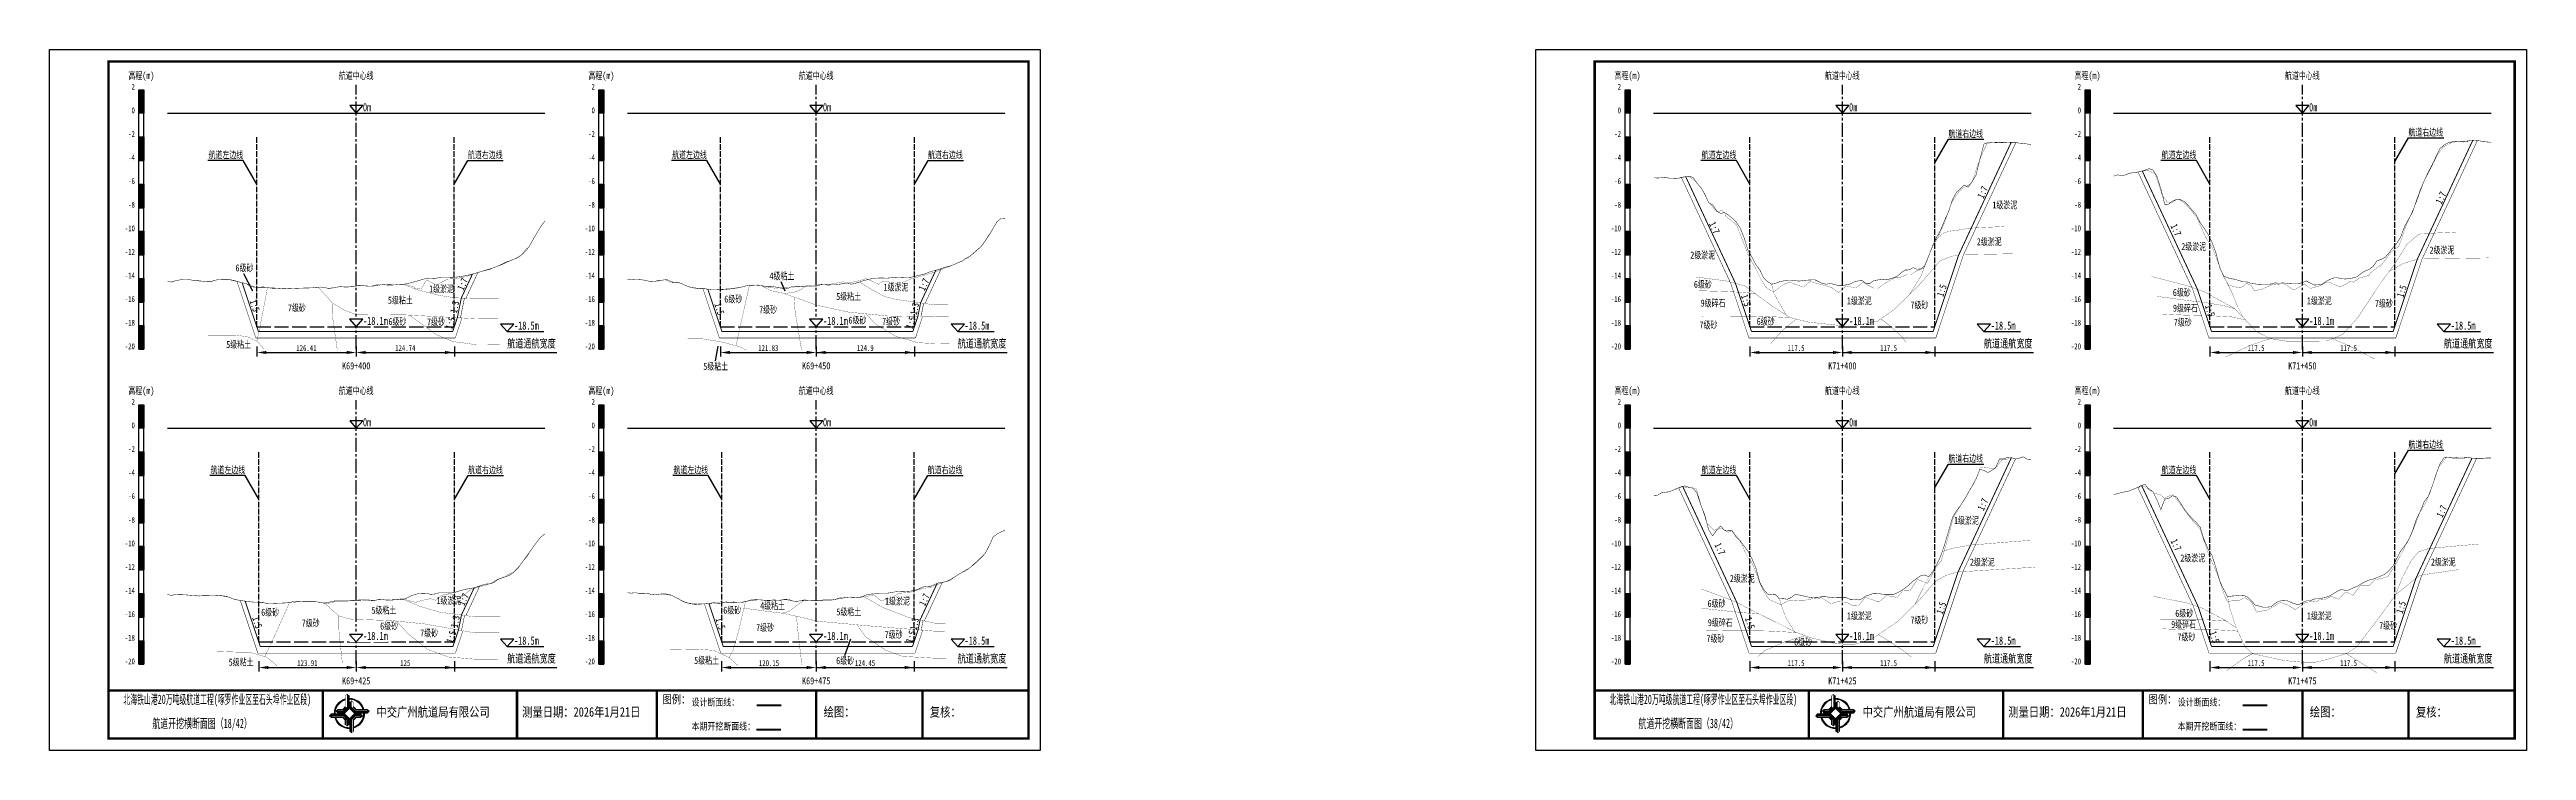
# Model space of a CAD drawing. Header units: millimetres. Extents: x 0 to 1680, y -8762 to 0.
# Drawn here: x 630 to 1680, y -297 to 0 of the extents above; entities that cross this region are included whole.
import ezdxf
from ezdxf.enums import TextEntityAlignment as Align

# ---------------------------------------------------------------- set-up
doc = ezdxf.new("R2010")
doc.units = ezdxf.units.MM
for name, pattern in [('ACAD_ISO02W100', [15, 12, -3]), ('ACAD_ISO05W100', [33, 24, -3, 0, -3, 0, -3]), ('CENTER2', [1.125, 0.75, -0.125, 0.125, -0.125])]:
    doc.linetypes.add(name, pattern=pattern)
for name, color, linetype in [('0-桩号', 1, 'Continuous'), ('0-航道左右边线标注', 8, 'Continuous'), ('1-疏浚底高', 7, 'Continuous'), ('1-通航宽度', 7, 'Continuous'), ('1-通航底高', 7, 'Continuous'), ('202601', 5, 'Continuous'), ('DMX', 20, 'Continuous'), ('L1', 7, 'Continuous'), ('图幅外框线', 145, 'Continuous'), ('地质分层', 6, 'Continuous'), ('坡比', 1, 'Continuous'), ('尺寸标注', 1, 'Continuous'), ('开挖线', 4, 'Continuous'), ('标尺', 7, 'Continuous'), ('超挖线', 3, 'Continuous'), ('辅助框', 7, 'Continuous'), ('通航底面线', 7, 'ACAD_ISO02W100')]:
    doc.layers.add(name, color=color, linetype=linetype)
doc.styles.get("Standard").update_dxf_attribs({"font": 'arial.ttf'})
doc.styles.add('仿宋', font='仿宋_GB2312.ttf', dxfattribs={"width": 0.8})
doc.styles.add('仿宋GB2312', font='仿宋_GB2312.ttf', dxfattribs={"width": 0.7, "height": 2.5})
doc.styles.add('仿宋体', font='仿宋_GB2312.ttf', dxfattribs={"width": 0.8})
doc.dimstyles.new('2000', dxfattribs={"dimtxt": 3, "dimasz": 2.5, "dimexe": 1.25, "dimexo": 0.625, "dimtad": 1, "dimlfac": 2, "dimdsep": 46, "dimtxsty": 'Standard', "dimcen": 2.5, "dimadec": 0, "dimazin": 0, "dimtfac": 1, "dimtmove": 0, "dimatfit": 3, "dimfxl": 0, "dimarcsym": 0})

msp = doc.modelspace()

# ---------------------------------------------------------------- texts
at = {"layer": '0-桩号', "style": '仿宋', "width": 0.8}
for s, p in [('K71+400', (1390, -134.0289)), ('K71+450', (1585, -134.0289)), ('K71+425', (1390, -267.5289)), ('K71+475', (1585, -267.5289))]:
    msp.add_text(s, height=3, dxfattribs=at).set_placement(p, align=Align.MIDDLE)
at = {"layer": '0-航道左右边线标注', "style": '仿宋', "width": 0.7}
for p in [(1434.9402, -38.0388), (1629.9402, -37.4328), (807.3552, -47), (1002.4071, -47), (1629.9402, -169.7216), (807.4395, -180.5), (1002.2579, -180.5), (1434.9402, -175.6212)]:
    msp.add_text('航道右边线', height=3, dxfattribs=at).set_placement(p, align=Align.BOTTOM_LEFT)
for p in [(712.0897, -47), (908.6176, -47), (1345.0598, -47), (1540.0598, -47), (712.9225, -180.5), (909.1758, -180.5), (1345.0598, -180.5), (1540.0598, -180.5)]:
    msp.add_text('航道左边线', height=3, dxfattribs=at).set_placement(p, align=Align.BOTTOM_RIGHT)
at = {"layer": '1-通航宽度', "style": '仿宋', "width": 0.7}
for p in [(824, -127.35), (1015, -127.35), (1450, -127.35), (1645, -127.35), (824, -260.85), (1015, -260.85), (1450, -260.85), (1645, -260.85)]:
    msp.add_text('航道通航宽度', height=3.5, dxfattribs=at).set_placement(p, align=Align.BOTTOM_LEFT)
at = {"layer": 'L1', "style": '仿宋', "width": 0.7}
for p in [(760, -11.0289), (955, -11.0289), (1390, -11.0289), (1585, -11.0289), (760, -144.5289), (955, -144.5289), (1390, -144.5289), (1585, -144.5289)]:
    msp.add_text('航道中心线', height=3, dxfattribs=at).set_placement(p, align=Align.MIDDLE_CENTER)
for p in [(762.8561, -26.1797), (957.8561, -26.1797), (1392.8561, -26.1797), (1587.8561, -26.1797), (762.8561, -159.6797), (957.8561, -159.6797), (1392.8561, -159.6797), (1587.8561, -159.6797)]:
    msp.add_text('0m ', height=3.5, dxfattribs=at).set_placement(p)
at = {"layer": '地质分层', "linetype": 'Continuous', "width": 0.7}
for s, style, p in [('1级淤泥', '仿宋体', (1458.8617, -65.8373)), ('2级淤泥', '仿宋体', (1452.2608, -81.4203)), ('2级淤泥', '仿宋体', (1538.9333, -83.4878)), ('2级淤泥', '仿宋体', (1644.163, -84.9616)), ('6级砂', '仿宋GB2312', (712.6495, -92.5219)), ('4级粘土', '仿宋GB2312', (940.4517, -95.933)), ('2级淤泥', '仿宋体', (1330.7833, -87.0927)), ('5级粘土', '仿宋GB2312', (778.7254, -106.1929)), ('1级淤泥', '仿宋GB2312', (796.1527, -101.404)), ('6级砂', '仿宋GB2312', (919.8406, -105.7223)), ('5级粘土', '仿宋GB2312', (968.7154, -104.6178)), ('1级淤泥', '仿宋GB2312', (988.8307, -100.6917)), ('6级砂', '仿宋GB2312', (1330.8687, -99.472)), ('1级淤泥', '仿宋体', (1397.2203, -106.4564)), ('6级砂', '仿宋GB2312', (1533.9073, -102.9344)), ('1级淤泥', '仿宋体', (1592.2203, -106.4564)), ('7级砂', '仿宋GB2312', (734.8456, -109.4466)), ('6级砂', '仿宋体', (777.475, -115.2448)), ('7级砂', '仿宋体', (793.7955, -115.4009)), ('7级砂', '仿宋GB2312', (934.5976, -110.2077)), ('6级砂', '仿宋体', (972.4867, -114.6422)), ('7级砂', '仿宋体', (986.7187, -115.2024)), ('7级砂', '仿宋GB2312', (1333.2213, -116.6806)), ('9级碎石', '仿宋GB2312', (1335.1834, -107.4277)), ('6级砂', '仿宋GB2312', (1357.5086, -115.2145)), ('7级砂', '仿宋GB2312', (1422.6571, -108.2593)), ('9级碎石', '仿宋GB2312', (1535.4055, -109.5581)), ('7级砂', '仿宋GB2312', (1534.2896, -115.5566)), ('7级砂', '仿宋GB2312', (1619.562, -107.5533)), ('5级粘土', '仿宋GB2312', (710.1307, -124.9785)), ('5级粘土', '仿宋GB2312', (912.404, -134.2326)), ('1级淤泥', '仿宋体', (1442.5951, -199.5224)), ('2级淤泥', '仿宋体', (1449.3499, -217.1991)), ('2级淤泥', '仿宋体', (1538.5388, -215.4452)), ('2级淤泥', '仿宋体', (1644.7482, -217.15)), ('2级淤泥', '仿宋体', (1347.5601, -224.1218)), ('6级砂', '仿宋GB2312', (723.53, -238.4395)), ('7级砂', '仿宋GB2312', (740.7126, -243.022)), ('5级粘土', '仿宋GB2312', (771.7193, -237.5757)), ('1级淤泥', '仿宋GB2312', (799.2711, -233.4591)), ('6级砂', '仿宋GB2312', (919.3904, -237.5612)), ('4级粘土', '仿宋GB2312', (936.4816, -235.717)), ('5级粘土', '仿宋GB2312', (968.8319, -238.2796)), ('1级淤泥', '仿宋GB2312', (989.4459, -233.72)), ('6级砂', '仿宋GB2312', (1336.6771, -234.6863)), ('9级碎石', '仿宋GB2312', (1338.2397, -242.8163)), ('1级淤泥', '仿宋体', (1397.2203, -239.9564)), ('7级砂', '仿宋GB2312', (1422.6571, -241.7593)), ('6级砂', '仿宋GB2312', (1534.9217, -238.8777)), ('1级淤泥', '仿宋体', (1592.2203, -239.9564)), ('6级砂', '仿宋体', (773.9434, -244.2851)), ('7级砂', '仿宋体', (790.9101, -247.215)), ('7级砂', '仿宋GB2312', (933.3025, -244.9232)), ('7级砂', '仿宋体', (987.8195, -247.907)), ('7级砂', '仿宋GB2312', (1336.1948, -249.5874)), ('6级砂', '仿宋GB2312', (1373.3486, -251.0699)), ('9级碎石', '仿宋GB2312', (1534.6515, -243.6141)), ('7级砂', '仿宋GB2312', (1535.8401, -248.9087)), ('7级砂', '仿宋GB2312', (1621.331, -244.0807)), ('5级粘土', '仿宋GB2312', (711.2183, -259.5872)), ('5级粘土', '仿宋GB2312', (908.5263, -258.8206)), ('6级砂', '仿宋体', (967.2682, -258.9383))]:
    msp.add_text(s, height=3, dxfattribs=dict(at, style=style)).set_placement(p, align=Align.MIDDLE_CENTER)
at = {"layer": '坡比', "style": '仿宋体'}
for s, rotation, width, p in [('1:7', 65, 0.8, (1449.4612, -60.4835)), ('1:7', 65, 0.8, (1643.7416, -62.8318)), ('1:7', 295, 0.8, (1335.7608, -75.5098)), ('1:7', 295, 0.8, (1531.4386, -76.4395)), ('1:7', 65, 0.7, (805.0994, -99.3705)), ('1:7', 65, 0.7, (1000.6596, -99.5866)), ('1:5', 288, 0.8, (1349.1792, -106.2826)), ('1:5', 72, 0.8, (1432.1307, -102.1126)), ('1:5', 72, 0.8, (1627.1565, -102.4346)), ('1:5', 288, 0.7, (716.9781, -108.5203)), ('1:5', 72, 0.7, (799.9975, -115.9279)), ('1:3', 79, 0.7, (801.7455, -109.069)), ('1:5', 288, 0.7, (913.9553, -109.8713)), ('1:5', 72, 0.7, (995.1255, -115.6997)), ('1:3', 79, 0.7, (996.6983, -109.8688)), ('1:5', 288, 0.8, (1545.8333, -110.5666)), ('1:7', 65, 0.8, (1449.5788, -192.7628)), ('1:7', 65, 0.8, (1644.0482, -195.6742)), ('1:7', 295, 0.8, (1338.1108, -211.552)), ('1:7', 295, 0.8, (1531.4608, -209.9026)), ('1:7', 65, 0.7, (805.5073, -232.9808)), ('1:7', 65, 0.7, (1000.8256, -233.1255)), ('1:5', 288, 0.7, (718.0505, -242.7391)), ('1:3', 79, 0.7, (802.0219, -242.3926)), ('1:5', 288, 0.7, (914.466, -243.2256)), ('1:3', 79, 0.7, (996.6425, -243.4158)), ('1:5', 288, 0.8, (1350.8333, -243)), ('1:5', 72, 0.8, (1431.9203, -236.618)), ('1:5', 72, 0.8, (1626.822, -236.3472)), ('1:5', 72, 0.7, (800.2777, -248.8424)), ('1:5', 72, 0.7, (995.1048, -248.8144)), ('1:5', 288, 0.8, (1547.782, -248.9656))]:
    msp.add_text(s, height=3, rotation=rotation, dxfattribs=dict(at, width=width)).set_placement(p, align=Align.MIDDLE)
at = {"layer": '辅助框', "color": 7, "style": '仿宋GB2312'}
for s, width, p in [('北海铁山港20万吨级航道工程(啄罗作业区至石头埠作业区段)', 0.52, (701.0923, -275.3413)), ('北海铁山港20万吨级航道工程(啄罗作业区至石头埠作业区段)', 0.52, (1331.0923, -275.3413)), ('         航道开挖横断面图（18/42）', 0.6, (686.9466, -285.5285)), ('         航道开挖横断面图（38/42）', 0.6, (1316.9466, -285.5285))]:
    msp.add_text(s, height=4, dxfattribs=dict(at, width=width)).set_placement(p, align=Align.MIDDLE_CENTER)
at = {"layer": '辅助框', "lineweight": 0, "char_height": 4, "width": 115.886347, "attachment_point": 1}
for s, insert in [('{\\fKaiTi|b0|i0|c134|p49;\\W0.8;中交广州航道局有限公司}', (768.5829, -278.682)), ('{\\fKaiTi|b0|i0|c134|p49;\\W0.8;测量日期：2026年1月21日}', (830.3284, -278.682)), ('{\\fKaiTi|b0|i0|c134|p49;\\W0.8;绘图：}', (958.1551, -278.682)), ('{\\fKaiTi|b0|i0|c134|p49;\\W0.8;复核：}', (1003.1551, -278.682)), ('{\\fKaiTi|b0|i0|c134|p49;\\W0.8;中交广州航道局有限公司}', (1398.5829, -278.682)), ('{\\fKaiTi|b0|i0|c134|p49;\\W0.8;测量日期：2026年1月21日}', (1460.3284, -278.682)), ('{\\fKaiTi|b0|i0|c134|p49;\\W0.8;绘图：}', (1588.1551, -278.682)), ('{\\fKaiTi|b0|i0|c134|p49;\\W0.8;复核：}', (1633.1551, -278.682))]:
    msp.add_mtext(s, dxfattribs=dict(at, insert=insert))
at = {"layer": '辅助框', "char_height": 3.5, "width": 20.652058, "attachment_point": 1, "style": '仿宋'}
for insert in [(889.8269, -273.632), (1519.8269, -273.632)]:
    msp.add_mtext('{\\C3;图例：}', dxfattribs=dict(at, insert=insert))
at = {"layer": '辅助框', "color": 7, "lineweight": 50, "char_height": 3, "width": 26.24717, "attachment_point": 1, "style": '仿宋'}
for insert in [(902.1654, -275.0513), (1532.1654, -275.0513)]:
    msp.add_mtext('设计断面线：', dxfattribs=dict(at, insert=insert))
at = {"layer": '辅助框', "color": 1, "char_height": 3, "width": 26.24717, "attachment_point": 1, "style": '仿宋'}
for insert in [(902.1654, -285.2604), (1532.1654, -285.2604)]:
    msp.add_mtext('本期开挖断面线：', dxfattribs=dict(at, insert=insert))

# ---------------------------------------------------------------- blocks, each defined once
blk = doc.blocks.new('标尺')
at = {"layer": '标尺', "linetype": 'Continuous'}
for points in [[(-2.11667, 100), (0, 100), (0, 90), (-2.11667, 90)], [(-2.11667, 80), (0, 80), (0, 70), (-2.11667, 70)], [(-2.11667, 60), (0, 60), (0, 50), (-2.11667, 50)], [(-2.11667, 40), (0, 40), (0, 30), (-2.11667, 30)], [(-2.11667, 20), (0, 20), (0, 10), (-2.11667, 10)], [(-2.11667, 0), (0, 0), (0, -10), (-2.11667, -10)]]:
    blk.add_hatch(color=256, dxfattribs=at).paths.add_polyline_path(points)
for p, q in [((-2.11667, -10), (-2.11667, 100)), ((0, -10), (0, 100)), ((-2.11667, 80), (0, 80)), ((-2.11667, 70), (0, 70)), ((-2.11667, 60), (0, 60)), ((-2.11667, 50), (0, 50)), ((-2.11667, 40), (0, 40)), ((-2.11667, 30), (0, 30)), ((-2.11667, 20), (0, 20)), ((-2.11667, 10), (0, 10)), ((-2.11667, 0), (0, 0)), ((-2.11667, -10), (0, -10))]:
    blk.add_line(p, q, dxfattribs=at)
at = {"layer": '标尺'}
for points in [[(-2.11667, 100), (0, 100), (0, 90), (-2.11667, 90)], [(-2.11667, 100), (0, 100), (0, 90), (-2.11667, 90)], [(-2.11667, 80), (0, 80), (0, 70), (-2.11667, 70)], [(-2.11667, 80), (0, 80), (0, 70), (-2.11667, 70)], [(-2.11667, 60), (0, 60), (0, 50), (-2.11667, 50)], [(-2.11667, 60), (0, 60), (0, 50), (-2.11667, 50)], [(-2.11667, 40), (0, 40), (0, 30), (-2.11667, 30)], [(-2.11667, 40), (0, 40), (0, 30), (-2.11667, 30)], [(-2.11667, 20), (0, 20), (0, 10), (-2.11667, 10)], [(-2.11667, 20), (0, 20), (0, 10), (-2.11667, 10)], [(-2.11667, 0), (0, 0), (0, -10), (-2.11667, -10)], [(-2.11667, 0), (0, 0), (0, -10), (-2.11667, -10)]]:
    blk.add_lwpolyline(points, close=True, dxfattribs=at)
at = {"layer": '标尺', "style": '仿宋GB2312', "width": 0.7}
blk.add_text('高程(m)', height=3, dxfattribs=at).set_placement((-1.05833, 106), align=Align.MIDDLE_CENTER)
for s, p in [('2', (-3.81667, 100)), ('0', (-3.81667, 90)), ('-2', (-3.81667, 80)), ('-4', (-3.81667, 70)), ('-6', (-3.81667, 60)), ('-10', (-3.81667, 40)), ('-8', (-3.81667, 50)), ('-12', (-3.81667, 30)), ('-14', (-3.81667, 20)), ('-16', (-3.81667, 10)), ('-18', (-3.81667, 0)), ('-20', (-3.81667, -10))]:
    blk.add_text(s, height=2.5, dxfattribs=at).set_placement(p, align=Align.RIGHT)
blk = doc.blocks.new('*D241')
at = {"layer": 'Defpoints', "color": 0, "ltscale": 0.5}
for p in [(717.9, -117.5), (760, -117.5), (760, -128.4)]:
    blk.add_point(p, dxfattribs=at)
at = {"layer": '尺寸标注', "color": 0, "lineweight": -2, "ltscale": 0.5}
for p, q in [((717.9, -125.8), (717.9, -130)), ((760, -125.8), (760, -130)), ((721.9, -128.4), (756, -128.4))]:
    blk.add_line(p, q, dxfattribs=at)
at = {"layer": '尺寸标注', "color": 0, "ltscale": 0.5}
for points in [[(721.9, -127.7), (721.9, -129), (717.9, -128.4)], [(756, -127.7), (756, -129), (760, -128.4)]]:
    blk.add_solid(points, dxfattribs=at)
at = {"layer": '尺寸标注', "color": 0, "ltscale": 0.5, "insert": (738.9, -126.5), "char_height": 2.5, "attachment_point": 5, "style": '仿宋GB2312'}
blk.add_mtext('126.41', dxfattribs=at)
blk = doc.blocks.new('*D77')
at = {"layer": 'Defpoints', "color": 0, "ltscale": 0.5}
for p in [(718.7, -251), (760, -251), (760, -261.9)]:
    blk.add_point(p, dxfattribs=at)
at = {"layer": '尺寸标注', "color": 0, "lineweight": -2, "ltscale": 0.5}
for p, q in [((718.7, -259.2), (718.7, -263.5)), ((722.7, -261.9), (756, -261.9)), ((760, -259.2), (760, -263.5))]:
    blk.add_line(p, q, dxfattribs=at)
at = {"layer": '尺寸标注', "color": 0, "ltscale": 0.5}
for points in [[(722.7, -261.2), (722.7, -262.5), (718.7, -261.9)], [(756, -261.2), (756, -262.5), (760, -261.9)]]:
    blk.add_solid(points, dxfattribs=at)
at = {"layer": '尺寸标注', "color": 0, "ltscale": 0.5, "insert": (739.3, -260), "char_height": 2.5, "attachment_point": 5, "style": '仿宋GB2312'}
blk.add_mtext('123.91', dxfattribs=at)
blk = doc.blocks.new('*D78')
at = {"layer": 'Defpoints', "color": 0, "ltscale": 0.5}
for p in [(914.4, -117.5), (955, -117.5), (955, -128.4)]:
    blk.add_point(p, dxfattribs=at)
at = {"layer": '尺寸标注', "color": 0, "lineweight": -2, "ltscale": 0.5}
for p, q in [((914.4, -125.8), (914.4, -130)), ((955, -125.8), (955, -130)), ((918.4, -128.4), (951, -128.4))]:
    blk.add_line(p, q, dxfattribs=at)
at = {"layer": '尺寸标注', "color": 0, "ltscale": 0.5}
for points in [[(918.4, -127.7), (918.4, -129), (914.4, -128.4)], [(951, -127.7), (951, -129), (955, -128.4)]]:
    blk.add_solid(points, dxfattribs=at)
at = {"layer": '尺寸标注', "color": 0, "ltscale": 0.5, "insert": (934.7, -126.5), "char_height": 2.5, "attachment_point": 5, "style": '仿宋GB2312'}
blk.add_mtext('121.83', dxfattribs=at)
blk = doc.blocks.new('*D79')
at = {"layer": 'Defpoints', "color": 0, "ltscale": 0.5}
for p in [(914.9, -251), (955, -251), (955, -261.9)]:
    blk.add_point(p, dxfattribs=at)
at = {"layer": '尺寸标注', "color": 0, "lineweight": -2, "ltscale": 0.5}
for p, q in [((914.9, -259.2), (914.9, -263.5)), ((918.9, -261.9), (951, -261.9)), ((955, -259.2), (955, -263.5))]:
    blk.add_line(p, q, dxfattribs=at)
at = {"layer": '尺寸标注', "color": 0, "ltscale": 0.5}
for points in [[(918.9, -261.2), (918.9, -262.5), (914.9, -261.9)], [(951, -261.2), (951, -262.5), (955, -261.9)]]:
    blk.add_solid(points, dxfattribs=at)
at = {"layer": '尺寸标注', "color": 0, "ltscale": 0.5, "insert": (935, -260), "char_height": 2.5, "attachment_point": 5, "style": '仿宋GB2312'}
blk.add_mtext('120.15', dxfattribs=at)
blk = doc.blocks.new('*D37')
at = {"layer": 'Defpoints', "color": 0, "ltscale": 0.5}
for p in [(760, -117.5), (801.6, -117.5), (801.6, -128.4)]:
    blk.add_point(p, dxfattribs=at)
at = {"layer": '尺寸标注', "color": 0, "lineweight": -2, "ltscale": 0.5}
for p, q in [((760, -125.8), (760, -130)), ((801.6, -125.8), (801.6, -130)), ((764, -128.4), (797.6, -128.4))]:
    blk.add_line(p, q, dxfattribs=at)
at = {"layer": '尺寸标注', "color": 0, "ltscale": 0.5}
for points in [[(764, -127.7), (764, -129), (760, -128.4)], [(797.6, -127.7), (797.6, -129), (801.6, -128.4)]]:
    blk.add_solid(points, dxfattribs=at)
at = {"layer": '尺寸标注', "color": 0, "ltscale": 0.5, "insert": (780.8, -126.5), "char_height": 2.5, "attachment_point": 5, "style": '仿宋GB2312'}
blk.add_mtext('124.74', dxfattribs=at)
blk = doc.blocks.new('*D38')
at = {"layer": 'Defpoints', "color": 0, "ltscale": 0.5}
for p in [(760, -251), (801.7, -251), (801.7, -261.9)]:
    blk.add_point(p, dxfattribs=at)
at = {"layer": '尺寸标注', "color": 0, "lineweight": -2, "ltscale": 0.5}
for p, q in [((760, -259.2), (760, -263.5)), ((764, -261.9), (797.7, -261.9)), ((801.7, -259.2), (801.7, -263.5))]:
    blk.add_line(p, q, dxfattribs=at)
at = {"layer": '尺寸标注', "color": 0, "ltscale": 0.5}
for points in [[(764, -261.2), (764, -262.5), (760, -261.9)], [(797.7, -261.2), (797.7, -262.5), (801.7, -261.9)]]:
    blk.add_solid(points, dxfattribs=at)
at = {"layer": '尺寸标注', "color": 0, "ltscale": 0.5, "insert": (780.8, -260), "char_height": 2.5, "attachment_point": 5, "style": '仿宋GB2312'}
blk.add_mtext('125', dxfattribs=at)
blk = doc.blocks.new('*D39')
at = {"layer": 'Defpoints', "color": 0, "ltscale": 0.5}
for p in [(955, -117.5), (996.6, -117.5), (996.6, -128.4)]:
    blk.add_point(p, dxfattribs=at)
at = {"layer": '尺寸标注', "color": 0, "lineweight": -2, "ltscale": 0.5}
for p, q in [((955, -125.8), (955, -130)), ((996.6, -125.8), (996.6, -130)), ((959, -128.4), (992.6, -128.4))]:
    blk.add_line(p, q, dxfattribs=at)
at = {"layer": '尺寸标注', "color": 0, "ltscale": 0.5}
for points in [[(959, -127.7), (959, -129), (955, -128.4)], [(992.6, -127.7), (992.6, -129), (996.6, -128.4)]]:
    blk.add_solid(points, dxfattribs=at)
at = {"layer": '尺寸标注', "color": 0, "ltscale": 0.5, "insert": (975.8, -126.5), "char_height": 2.5, "attachment_point": 5, "style": '仿宋GB2312'}
blk.add_mtext('124.9', dxfattribs=at)
blk = doc.blocks.new('*D40')
at = {"layer": 'Defpoints', "color": 0, "ltscale": 0.5}
for p in [(955, -251), (996.5, -251), (996.5, -261.9)]:
    blk.add_point(p, dxfattribs=at)
at = {"layer": '尺寸标注', "color": 0, "lineweight": -2, "ltscale": 0.5}
for p, q in [((955, -259.2), (955, -263.5)), ((959, -261.9), (992.5, -261.9)), ((996.5, -259.2), (996.5, -263.5))]:
    blk.add_line(p, q, dxfattribs=at)
at = {"layer": '尺寸标注', "color": 0, "ltscale": 0.5}
for points in [[(959, -261.2), (959, -262.5), (955, -261.9)], [(992.5, -261.2), (992.5, -262.5), (996.5, -261.9)]]:
    blk.add_solid(points, dxfattribs=at)
at = {"layer": '尺寸标注', "color": 0, "ltscale": 0.5, "insert": (975.7, -260), "char_height": 2.5, "attachment_point": 5, "style": '仿宋GB2312'}
blk.add_mtext('124.45', dxfattribs=at)
blk = doc.blocks.new('通航底高')
at = {"layer": '1-通航底高'}
for p, q in [((-2.8, 3.2), (0, 0)), ((2.8, 3.2), (-2.8, 3.2)), ((0, 0), (2.8, 3.2))]:
    blk.add_line(p, q, dxfattribs=at)
at = {"layer": '1-通航底高', "style": '仿宋', "width": 0.7}
blk.add_attdef('通航底高', (2.9, 0.8), '', height=3.5, dxfattribs=at)
blk = doc.blocks.new('疏浚底高')
at = {"layer": '1-疏浚底高'}
for p, q in [((-2.8, 3.2), (0, 0)), ((2.8, 3.2), (-2.8, 3.2)), ((0, 0), (2.8, 3.2)), ((0, 0), (15.5, 0))]:
    blk.add_line(p, q, dxfattribs=at)
at = {"layer": '1-疏浚底高', "style": '仿宋', "width": 0.7}
blk.add_attdef('疏浚底高', (2.9, 0.8), '', height=3.5, dxfattribs=at)
blk = doc.blocks.new('*D284')
at = {"layer": 'Defpoints', "color": 0}
for p in [(1350.8, -117.5), (1390, -117.5), (1390, -128.4)]:
    blk.add_point(p, dxfattribs=at)
at = {"layer": '尺寸标注', "color": 0, "lineweight": -2, "ltscale": 0.5}
for p, q in [((1350.8, -125.8), (1350.8, -130)), ((1390, -125.8), (1390, -130)), ((1354.8, -128.4), (1386, -128.4))]:
    blk.add_line(p, q, dxfattribs=at)
at = {"layer": '尺寸标注', "color": 0}
for points in [[(1354.8, -127.7), (1354.8, -129), (1350.8, -128.4)], [(1386, -129), (1386, -127.7), (1390, -128.4)]]:
    blk.add_solid(points, dxfattribs=at)
at = {"layer": '尺寸标注', "color": 0, "insert": (1370.4, -126.5), "char_height": 2.5, "attachment_point": 5, "style": '仿宋GB2312'}
blk.add_mtext('117.5', dxfattribs=at)
blk = doc.blocks.new('*D285')
at = {"layer": 'Defpoints', "color": 0}
for p in [(1350.8, -251), (1390, -251), (1390, -261.9)]:
    blk.add_point(p, dxfattribs=at)
at = {"layer": '尺寸标注', "color": 0, "lineweight": -2, "ltscale": 0.5}
for p, q in [((1350.8, -259.2), (1350.8, -263.5)), ((1354.8, -261.9), (1386, -261.9)), ((1390, -259.2), (1390, -263.5))]:
    blk.add_line(p, q, dxfattribs=at)
at = {"layer": '尺寸标注', "color": 0}
for points in [[(1354.8, -261.2), (1354.8, -262.5), (1350.8, -261.9)], [(1386, -262.5), (1386, -261.2), (1390, -261.9)]]:
    blk.add_solid(points, dxfattribs=at)
at = {"layer": '尺寸标注', "color": 0, "insert": (1370.4, -260), "char_height": 2.5, "attachment_point": 5, "style": '仿宋GB2312'}
blk.add_mtext('117.5', dxfattribs=at)
blk = doc.blocks.new('*D286')
at = {"layer": 'Defpoints', "color": 0}
for p in [(1545.8, -117.5), (1585, -117.5), (1585, -128.4)]:
    blk.add_point(p, dxfattribs=at)
at = {"layer": '尺寸标注', "color": 0, "lineweight": -2, "ltscale": 0.5}
for p, q in [((1545.8, -125.8), (1545.8, -130)), ((1585, -125.8), (1585, -130)), ((1549.8, -128.4), (1581, -128.4))]:
    blk.add_line(p, q, dxfattribs=at)
at = {"layer": '尺寸标注', "color": 0}
for points in [[(1549.8, -127.7), (1549.8, -129), (1545.8, -128.4)], [(1581, -129), (1581, -127.7), (1585, -128.4)]]:
    blk.add_solid(points, dxfattribs=at)
at = {"layer": '尺寸标注', "color": 0, "insert": (1565.4, -126.5), "char_height": 2.5, "attachment_point": 5, "style": '仿宋GB2312'}
blk.add_mtext('117.5', dxfattribs=at)
blk = doc.blocks.new('*D287')
at = {"layer": 'Defpoints', "color": 0}
for p in [(1545.8, -251), (1585, -251), (1585, -261.9)]:
    blk.add_point(p, dxfattribs=at)
at = {"layer": '尺寸标注', "color": 0, "lineweight": -2, "ltscale": 0.5}
for p, q in [((1545.8, -259.2), (1545.8, -263.5)), ((1549.8, -261.9), (1581, -261.9)), ((1585, -259.2), (1585, -263.5))]:
    blk.add_line(p, q, dxfattribs=at)
at = {"layer": '尺寸标注', "color": 0}
for points in [[(1549.8, -261.2), (1549.8, -262.5), (1545.8, -261.9)], [(1581, -262.5), (1581, -261.2), (1585, -261.9)]]:
    blk.add_solid(points, dxfattribs=at)
at = {"layer": '尺寸标注', "color": 0, "insert": (1565.4, -260), "char_height": 2.5, "attachment_point": 5, "style": '仿宋GB2312'}
blk.add_mtext('117.5', dxfattribs=at)
blk = doc.blocks.new('*D341')
at = {"layer": 'Defpoints', "color": 0}
for p in [(1390, -117.5), (1429.2, -117.5), (1429.2, -128.4)]:
    blk.add_point(p, dxfattribs=at)
at = {"layer": '尺寸标注', "color": 0, "lineweight": -2, "ltscale": 0.5}
for p, q in [((1390, -125.8), (1390, -130)), ((1429.2, -125.8), (1429.2, -130)), ((1394, -128.4), (1425.2, -128.4))]:
    blk.add_line(p, q, dxfattribs=at)
at = {"layer": '尺寸标注', "color": 0}
for points in [[(1394, -127.7), (1394, -129), (1390, -128.4)], [(1425.2, -129), (1425.2, -127.7), (1429.2, -128.4)]]:
    blk.add_solid(points, dxfattribs=at)
at = {"layer": '尺寸标注', "color": 0, "insert": (1409.6, -126.5), "char_height": 2.5, "attachment_point": 5, "style": '仿宋GB2312'}
blk.add_mtext('117.5', dxfattribs=at)
blk = doc.blocks.new('*D342')
at = {"layer": 'Defpoints', "color": 0}
for p in [(1390, -251), (1429.2, -251), (1429.2, -261.9)]:
    blk.add_point(p, dxfattribs=at)
at = {"layer": '尺寸标注', "color": 0, "lineweight": -2, "ltscale": 0.5}
for p, q in [((1390, -259.2), (1390, -263.5)), ((1394, -261.9), (1425.2, -261.9)), ((1429.2, -259.2), (1429.2, -263.5))]:
    blk.add_line(p, q, dxfattribs=at)
at = {"layer": '尺寸标注', "color": 0}
for points in [[(1394, -261.2), (1394, -262.5), (1390, -261.9)], [(1425.2, -262.5), (1425.2, -261.2), (1429.2, -261.9)]]:
    blk.add_solid(points, dxfattribs=at)
at = {"layer": '尺寸标注', "color": 0, "insert": (1409.6, -260), "char_height": 2.5, "attachment_point": 5, "style": '仿宋GB2312'}
blk.add_mtext('117.5', dxfattribs=at)
blk = doc.blocks.new('*D343')
at = {"layer": 'Defpoints', "color": 0}
for p in [(1585, -117.5), (1624.2, -117.5), (1624.2, -128.4)]:
    blk.add_point(p, dxfattribs=at)
at = {"layer": '尺寸标注', "color": 0, "lineweight": -2, "ltscale": 0.5}
for p, q in [((1585, -125.8), (1585, -130)), ((1624.2, -125.8), (1624.2, -130)), ((1589, -128.4), (1620.2, -128.4))]:
    blk.add_line(p, q, dxfattribs=at)
at = {"layer": '尺寸标注', "color": 0}
for points in [[(1589, -127.7), (1589, -129), (1585, -128.4)], [(1620.2, -129), (1620.2, -127.7), (1624.2, -128.4)]]:
    blk.add_solid(points, dxfattribs=at)
at = {"layer": '尺寸标注', "color": 0, "insert": (1604.6, -126.5), "char_height": 2.5, "attachment_point": 5, "style": '仿宋GB2312'}
blk.add_mtext('117.5', dxfattribs=at)
blk = doc.blocks.new('*D344')
at = {"layer": 'Defpoints', "color": 0}
for p in [(1585, -251), (1624.2, -251), (1624.2, -261.9)]:
    blk.add_point(p, dxfattribs=at)
at = {"layer": '尺寸标注', "color": 0, "lineweight": -2, "ltscale": 0.5}
for p, q in [((1585, -259.2), (1585, -263.5)), ((1589, -261.9), (1620.2, -261.9)), ((1624.2, -259.2), (1624.2, -263.5))]:
    blk.add_line(p, q, dxfattribs=at)
at = {"layer": '尺寸标注', "color": 0}
for points in [[(1589, -261.2), (1589, -262.5), (1585, -261.9)], [(1620.2, -262.5), (1620.2, -261.2), (1624.2, -261.9)]]:
    blk.add_solid(points, dxfattribs=at)
at = {"layer": '尺寸标注', "color": 0, "insert": (1604.6, -260), "char_height": 2.5, "attachment_point": 5, "style": '仿宋GB2312'}
blk.add_mtext('117.5', dxfattribs=at)

# ---------------------------------------------------------------- dimensions: what is measured, and where the dimension line sits
at = {"layer": '尺寸标注', "ltscale": 0.5}
for p1, p2, distance, picture, middle in [((1350.8333, -117.5), (1390, -117.5), -10.8531, '*D284', (1370.4167, -126.4567)), ((1390, -117.5), (1429.1667, -117.5), -10.853, '*D341', (1409.5833, -126.4566)), ((1545.8333, -117.5), (1585, -117.5), -10.8528, '*D286', (1565.4167, -126.4564)), ((1585, -117.5), (1624.1667, -117.5), -10.8528, '*D343', (1604.5833, -126.4563)), ((718.696, -251), (760, -251), -10.8539, '*D77', (739.348, -259.9789)), ((760, -251), (801.666, -251), -10.8539, '*D38', (780.833, -259.9789)), ((1350.8333, -251), (1390, -251), -10.8531, '*D285', (1370.4167, -259.9566)), ((1390, -251), (1429.1667, -251), -10.853, '*D342', (1409.5833, -259.9566)), ((1545.8333, -251), (1585, -251), -10.8528, '*D287', (1565.4167, -259.9564)), ((1585, -251), (1624.1667, -251), -10.8527, '*D344', (1604.5833, -259.9563))]:
    dim = msp.add_aligned_dim(p1=p1, p2=p2, distance=distance, dimstyle='2000', override={"dimtxt": 3.5, "dimasz": 4, "dimexe": 1.6, "dimexo": 8.25, "dimlfac": 3, "dimtxsty": '仿宋GB2312'}, dxfattribs=at)
    dim.commit()
    dim.dimension.update_dxf_attribs({"geometry": picture, "text_midpoint": middle})

# ---------------------------------------------------------------- hatches: boundary and pattern name
at = {"layer": '辅助框'}
h = msp.add_hatch(color=5, dxfattribs=at)
h.paths.add_polyline_path([(1386.9546, -273.7455), (1386.1757, -272.9676), (1385.367, -273.7762), (1385.367, -278.5366), (1384.2904, -279.612), (1382.3438, -279.612), (1381.5477, -280.4074), (1382.3431, -281.1992), (1384.9786, -281.1992), (1386.9546, -279.2239)])
h.paths.add_polyline_path([(1386.1455, -278.835), (1384.5902, -280.3904), (1381.8646, -280.3904), (1382.4653, -279.7924), (1384.4099, -279.7924), (1385.5466, -278.6245), (1385.5466, -273.865), (1386.1455, -273.2673)], flags=16)
h = msp.add_hatch(color=5, dxfattribs=at)
h.paths.add_polyline_path([(754.9783, -281.4999), (749.4999, -281.5018), (748.7223, -282.281), (749.5311, -283.0895), (754.2915, -283.0879), (755.3673, -284.164), (755.368, -286.1107), (756.1636, -286.9065), (756.9552, -286.1108), (756.9543, -283.4753)])
h.paths.add_polyline_path([(756.1456, -283.864), (756.1465, -286.5896), (755.5483, -285.9891), (755.5477, -284.0445), (754.3793, -282.9082), (749.6199, -282.9099), (749.022, -282.3111), (754.5897, -282.3092)], flags=16)
h = msp.add_hatch(color=5, dxfattribs=at)
edge = h.paths.add_edge_path()
edge.add_ellipse((757.1049, -281.3494), major_axis=(-6.0171, 0), ratio=0.999999983, start_angle=-73.2117177, end_angle=1.4467621, ccw=False)
edge.add_line((755.367, -275.5887), (755.367, -275.1676))
edge.add_ellipse((757.1049, -281.3494), major_axis=(-6.4215, 0), ratio=0.999999983, start_angle=-74.2971998, end_angle=1.3568951)
edge.add_line((750.6852, -281.5014), (751.0897, -281.5013))
edge = h.paths.add_edge_path()
edge.add_ellipse((757.1049, -281.3494), major_axis=(-6.0171, 0), ratio=0.999999983, start_angle=196.7802888, end_angle=271.4309187, ccw=False)
edge.add_line((762.8658, -279.6122), (763.2869, -279.6122))
edge.add_ellipse((757.1049, -281.3494), major_axis=(-6.4215, 0), ratio=0.999999983, start_angle=195.6953324, end_angle=271.3407922)
edge.add_line((756.9546, -274.9297), (756.9546, -275.3342))
edge = h.paths.add_edge_path()
edge.add_ellipse((757.1049, -281.3494), major_axis=(-6.4215, 0), ratio=0.999999983, start_angle=105.7065267, end_angle=181.333632)
edge.add_line((763.5246, -281.1999), (763.1201, -281.1999))
edge.add_ellipse((757.1049, -281.3494), major_axis=(-6.0171, 0), ratio=0.999999983, start_angle=106.7923276, end_angle=181.4233031, ccw=False)
edge.add_line((758.8433, -287.1099), (758.8433, -287.531))
edge = h.paths.add_edge_path()
edge.add_ellipse((757.1049, -281.3494), major_axis=(6.0171, 0), ratio=0.999999983, start_angle=196.8039056, end_angle=271.4347581, ccw=False)
edge.add_line((751.3448, -283.0889), (750.9236, -283.089))
edge.add_ellipse((757.1049, -281.3494), major_axis=(6.4215, 0), ratio=0.999999983, start_angle=195.7186902, end_angle=271.3444001)
edge.add_line((757.2556, -287.769), (757.2556, -287.3646))
h = msp.add_hatch(color=5, dxfattribs=at)
h.paths.add_polyline_path([(759.2304, -281.1999), (764.7087, -281.1999), (765.4866, -280.421), (764.6781, -279.6122), (759.9177, -279.6122), (758.8422, -278.5357), (758.8422, -276.5891), (758.0469, -275.7929), (757.2551, -276.5883), (757.2551, -279.2239)])
h.paths.add_polyline_path([(758.0639, -278.8354), (758.0639, -276.1098), (758.6619, -276.7105), (758.6619, -278.6552), (759.8298, -279.7918), (764.5892, -279.7918), (765.1869, -280.3908), (759.6192, -280.3908)], flags=16)
h = msp.add_hatch(color=5, dxfattribs=at)
h.paths.add_polyline_path([(759.2316, -281.4991), (757.2556, -283.4744), (757.2556, -288.9528), (758.0345, -289.7307), (758.8433, -288.9221), (758.8433, -284.1617), (759.9198, -283.0863), (761.8664, -283.0863), (762.6625, -282.2909), (761.8671, -281.4991)])
h.paths.add_polyline_path([(759.62, -282.3079), (762.3456, -282.3079), (761.7449, -282.9059), (759.8003, -282.9059), (758.6636, -284.0738), (758.6636, -288.8333), (758.0647, -289.431), (758.0647, -283.8633)], flags=16)
h = msp.add_hatch(color=5, dxfattribs=at)
h.paths.add_polyline_path([(1384.9783, -281.4999), (1379.4999, -281.5018), (1378.7223, -282.281), (1379.5311, -283.0895), (1384.2915, -283.0879), (1385.3673, -284.164), (1385.368, -286.1107), (1386.1636, -286.9065), (1386.9552, -286.1108), (1386.9543, -283.4753)])
h.paths.add_polyline_path([(1386.1456, -283.864), (1386.1465, -286.5896), (1385.5483, -285.9891), (1385.5477, -284.0445), (1384.3793, -282.9082), (1379.6199, -282.9099), (1379.022, -282.3111), (1384.5897, -282.3092)], flags=16)
h = msp.add_hatch(color=5, dxfattribs=at)
edge = h.paths.add_edge_path()
edge.add_ellipse((1387.1049, -281.3494), major_axis=(-6.0171, 0), ratio=0.999999983, start_angle=-73.2117177, end_angle=1.4467621, ccw=False)
edge.add_line((1385.367, -275.5887), (1385.367, -275.1676))
edge.add_ellipse((1387.1049, -281.3494), major_axis=(-6.4215, 0), ratio=0.999999983, start_angle=-74.2971998, end_angle=1.3568951)
edge.add_line((1380.6852, -281.5014), (1381.0897, -281.5013))
edge = h.paths.add_edge_path()
edge.add_ellipse((1387.1049, -281.3494), major_axis=(-6.0171, 0), ratio=0.999999983, start_angle=196.7802888, end_angle=271.4309187, ccw=False)
edge.add_line((1392.8658, -279.6122), (1393.2869, -279.6122))
edge.add_ellipse((1387.1049, -281.3494), major_axis=(-6.4215, 0), ratio=0.999999983, start_angle=195.6953324, end_angle=271.3407922)
edge.add_line((1386.9546, -274.9297), (1386.9546, -275.3342))
edge = h.paths.add_edge_path()
edge.add_ellipse((1387.1049, -281.3494), major_axis=(-6.4215, 0), ratio=0.999999983, start_angle=105.7065267, end_angle=181.333632)
edge.add_line((1393.5246, -281.1999), (1393.1201, -281.1999))
edge.add_ellipse((1387.1049, -281.3494), major_axis=(-6.0171, 0), ratio=0.999999983, start_angle=106.7923276, end_angle=181.4233031, ccw=False)
edge.add_line((1388.8433, -287.1099), (1388.8433, -287.531))
edge = h.paths.add_edge_path()
edge.add_ellipse((1387.1049, -281.3494), major_axis=(6.0171, 0), ratio=0.999999983, start_angle=196.8039056, end_angle=271.4347581, ccw=False)
edge.add_line((1381.3448, -283.0889), (1380.9236, -283.089))
edge.add_ellipse((1387.1049, -281.3494), major_axis=(6.4215, 0), ratio=0.999999983, start_angle=195.7186902, end_angle=271.3444001)
edge.add_line((1387.2556, -287.769), (1387.2556, -287.3646))
h = msp.add_hatch(color=5, dxfattribs=at)
h.paths.add_polyline_path([(1389.2304, -281.1999), (1394.7087, -281.1999), (1395.4866, -280.421), (1394.6781, -279.6122), (1389.9177, -279.6122), (1388.8422, -278.5357), (1388.8422, -276.5891), (1388.0469, -275.7929), (1387.2551, -276.5883), (1387.2551, -279.2239)])
h.paths.add_polyline_path([(1388.0639, -278.8354), (1388.0639, -276.1098), (1388.6619, -276.7105), (1388.6619, -278.6552), (1389.8298, -279.7918), (1394.5892, -279.7918), (1395.1869, -280.3908), (1389.6192, -280.3908)], flags=16)
h = msp.add_hatch(color=5, dxfattribs=at)
h.paths.add_polyline_path([(1389.2316, -281.4991), (1387.2556, -283.4744), (1387.2556, -288.9528), (1388.0345, -289.7307), (1388.8433, -288.9221), (1388.8433, -284.1617), (1389.9198, -283.0863), (1391.8664, -283.0863), (1392.6625, -282.2909), (1391.8671, -281.4991)])
h.paths.add_polyline_path([(1389.62, -282.3079), (1392.3456, -282.3079), (1391.7449, -282.9059), (1389.8003, -282.9059), (1388.6636, -284.0738), (1388.6636, -288.8333), (1388.0647, -289.431), (1388.0647, -283.8633)], flags=16)

# ---------------------------------------------------------------- linework, layer by layer
at = {"layer": '0-航道左右边线标注', "linetype": 'ACAD_ISO02W100', "ltscale": 0.2}
for points in [[(717.8632, -117.5), (717.8632, -37)], [(801.5817, -117.5), (801.5817, -37)], [(914.3911, -117.5), (914.3911, -37)], [(996.6336, -117.5), (996.6336, -37)], [(1350.8333, -117.5), (1350.8333, -37)], [(1429.1667, -117.5), (1429.1667, -37)], [(1545.8333, -117.5), (1545.8333, -37)], [(1624.1667, -117.5), (1624.1667, -37)], [(718.696, -251), (718.696, -170.5)], [(801.666, -251), (801.666, -170.5)], [(914.9493, -251), (914.9493, -170.5)], [(996.4844, -251), (996.4844, -170.5)], [(1350.8333, -251), (1350.8333, -170.5)], [(1429.1667, -251), (1429.1667, -170.5)], [(1545.8333, -251), (1545.8333, -170.5)], [(1624.1667, -251), (1624.1667, -170.5)]]:
    msp.add_lwpolyline(points, dxfattribs=at)
at = {"layer": '0-航道左右边线标注'}
for points in [[(1429.1667, -48.0388), (1434.9402, -38.0388), (1449.9402, -38.0388)], [(1624.1667, -47.4328), (1629.9402, -37.4328), (1644.9402, -37.4328)], [(717.8632, -57), (712.0897, -47), (697.0897, -47)], [(801.5817, -57), (807.3552, -47), (822.3552, -47)], [(914.3911, -57), (908.6176, -47), (893.6176, -47)], [(996.6336, -57), (1002.4071, -47), (1017.4071, -47)], [(1350.8333, -57), (1345.0598, -47), (1330.0598, -47)], [(1545.8333, -57), (1540.0598, -47), (1525.0598, -47)], [(1429.1667, -185.6212), (1434.9402, -175.6212), (1449.9402, -175.6212)], [(1624.1667, -179.7216), (1629.9402, -169.7216), (1644.9402, -169.7216)], [(718.696, -190.5), (712.9225, -180.5), (697.9225, -180.5)], [(801.666, -190.5), (807.4395, -180.5), (822.4395, -180.5)], [(914.9493, -190.5), (909.1758, -180.5), (894.1758, -180.5)], [(996.4844, -190.5), (1002.2579, -180.5), (1017.2579, -180.5)], [(1350.8333, -190.5), (1345.0598, -180.5), (1330.0598, -180.5)], [(1545.8333, -190.5), (1540.0598, -180.5), (1525.0598, -180.5)]]:
    msp.add_lwpolyline(points, dxfattribs=at)
at = {"layer": '1-通航宽度'}
for points in [[(764, -128.35), (845, -128.35)], [(955, -128.35), (1036, -128.35)], [(1390, -128.35), (1471, -128.35)], [(1585, -128.35), (1666, -128.35)], [(764, -261.85), (845, -261.85)], [(955, -261.85), (1036, -261.85)], [(1390, -261.85), (1471, -261.85)], [(1585, -261.85), (1666, -261.85)]]:
    msp.add_lwpolyline(points, dxfattribs=at)
at = {"layer": '202601', "color": 1, "linetype": 'Continuous', "const_width": 0.1}
for points in [[(1319.166, -54.8), (1319.373, -54.8), (1319.3897, -54.8), (1319.3964, -54.8), (1319.4597, -54.8), (1324.493, -53.7), (1324.9564, -53.8), (1327.4964, -55.55), (1329.1497, -57.5), (1330.5597, -59.3), (1333.4164, -64.9), (1333.6164, -65.05), (1333.7697, -65.2), (1336.8997, -68.85), (1338.8497, -68.1), (1339.8864, -69.2), (1340.633, -70.6), (1344.9364, -74.15), (1345.163, -74.35), (1345.2197, -74.45), (1349.8697, -86.35), (1350.083, -87.05), (1350.623, -88), (1353.2464, -92.8), (1355.523, -97.3), (1357.5797, -100.75), (1359.713, -102.1), (1360.563, -102.55), (1361.3097, -102.4), (1363.2297, -100.85), (1365.303, -99.45), (1367.433, -98.55), (1368.8397, -99), (1372.593, -100.35), (1373.3864, -100.65), (1373.5597, -100.6), (1376.1164, -98.5), (1376.4164, -98.25), (1376.433, -98.25), (1376.5997, -98.3), (1381.213, -99.7), (1382.023, -99.8), (1385.4897, -100.85), (1385.5964, -100.9), (1385.7597, -101.05), (1388.4764, -103), (1390.3797, -101.25), (1391.613, -100.15), (1395.483, -101), (1395.6864, -101.05), (1395.7397, -101.05), (1398.7564, -98.6), (1399.1864, -98.95), (1403.5364, -101.2), (1404.9597, -101.2), (1407.7997, -99.3), (1410.1464, -97.8), (1412.1697, -96.7), (1414.1497, -96.7), (1417.0997, -95.5), (1418.8597, -95.55), (1421.313, -93.9), (1421.4797, -93.65), (1421.9797, -93.65), (1424.3964, -92.75), (1427.1264, -86), (1427.7264, -84.75), (1428.343, -83.45), (1430.3064, -79.85), (1432.633, -74.95), (1433.5764, -72.5), (1436.2364, -65.2), (1436.5964, -64.35), (1439.6364, -60), (1440.783, -58.9), (1442.823, -57.85), (1444.7097, -56.6), (1445.523, -54.75), (1447.3197, -49), (1449.923, -42.7), (1451.283, -39.9), (1452.4864, -39.6), (1454.8164, -39.25), (1455.4497, -39.25), (1458.0564, -39.2), (1459.1464, -39.2), (1460.833, -39.2)], [(1514.166, -52), (1514.303, -52), (1515.803, -51.7), (1517.513, -51.5), (1519.213, -51.1), (1522.2264, -52.45), (1522.4564, -52.45), (1522.6264, -52.75), (1525.5397, -61.55), (1527.7164, -64.7), (1529.8097, -64.9), (1531.2597, -63.8), (1532.463, -63.35), (1535.2797, -65.3), (1536.283, -66.25), (1536.9297, -67.1), (1538.9564, -69.55), (1540.3164, -71.25), (1543.1364, -77.7), (1543.6464, -78.75), (1544.2297, -79.85), (1546.913, -84.1), (1548.6364, -88.6), (1551.3864, -95.8), (1553.6764, -99.75), (1553.843, -99.9), (1554.0964, -99.95), (1558.123, -100.95), (1559.5197, -100.5), (1561.3997, -99.05), (1563.1864, -100), (1564.7597, -102.25), (1567.603, -101.55), (1567.7997, -101.5), (1567.9164, -101.55), (1568.4764, -101.25), (1571.9964, -99.7), (1574.4097, -99.45), (1577.523, -99.5), (1578.323, -99.85), (1581.163, -101.85), (1582.3764, -101.45), (1585.7297, -99.3), (1587.4097, -100.5), (1588.6164, -101.15), (1591.623, -100.3), (1592.3097, -100.15), (1594.8064, -98.8), (1595.813, -98.45), (1601.003, -100.55), (1601.183, -100.55), (1601.4597, -100.5), (1605.2564, -98.3), (1605.8897, -98.35), (1606.6264, -98.55), (1609.363, -96.75), (1612.7664, -95.85), (1613.3964, -95.55), (1613.7764, -94.7), (1617.743, -91.6), (1618.2264, -91.8), (1622.3197, -86.15), (1622.5697, -85.75), (1625.7464, -83.55), (1626.7997, -81), (1628.7297, -75.1), (1629.8964, -72.55), (1633.5397, -64.15), (1634.903, -60.2), (1636.743, -55.45), (1637.5264, -54), (1640.5397, -48.1), (1642.173, -44.7), (1644.723, -41.25), (1648.2597, -39.4), (1648.303, -39.4), (1648.3197, -39.4), (1651.3664, -38.9), (1651.4664, -38.9), (1654.6297, -39.05), (1655.813, -39.2), (1655.833, -39.2)], [(690.964, -97.8), (692.1903, -97.8), (694.327, -98.05), (697.1437, -98.4), (699.087, -98.1), (701.207, -97.55), (702.567, -97.45), (704.1203, -97.45), (705.5903, -97.3), (707.3503, -97.85), (710.3437, -98.5), (711.0037, -98.6), (711.527, -98.8), (715.0537, -99.65), (717.2537, -100.7), (719.7137, -100.6), (720.717, -100.5), (721.0837, -100.65), (724.3937, -101.25), (725.0137, -101.25), (725.8203, -101.2), (727.577, -101.15), (729.617, -101.25), (731.5903, -101.4), (732.867, -101.2), (735.9137, -101.1), (736.217, -101.1), (739.2937, -101), (741.097, -101), (741.4503, -100.95), (741.8203, -100.95), (745.147, -100.65), (747.5337, -101), (748.267, -101.1), (750.1103, -100.95), (752.6737, -100.55), (754.4037, -100.55), (756.0703, -100.65), (758.467, -100.5), (759.5103, -100.3), (762.0703, -100), (762.4637, -99.95), (766.7503, -100.35), (766.907, -100.3), (767.107, -100.3), (771.6603, -99.5), (771.8937, -99.45), (774.0303, -99.55), (776.787, -99.7), (777.027, -99.7), (777.387, -99.65), (780.6703, -99.4), (782.857, -100.15), (784.5037, -100.65), (784.937, -101.05), (787.4037, -101.5), (787.8837, -100.85), (789.8037, -97.6), (793.747, -99.7), (793.8137, -99.75), (793.8603, -99.7), (798.9103, -97.25), (799.797, -97.2), (800.5137, -97.15), (802.5903, -97), (803.7237, -96.75), (806.5737, -96.2), (811.6203, -94.45), (811.7637, -94.45), (811.8937, -94.4), (812.347, -94.25), (816.9003, -93.1), (817.537, -92.75), (818.7537, -92.25), (820.507, -91.5), (823.3237, -90.1), (823.3903, -90.05), (823.437, -90.05), (826.637, -88.95), (828.547, -88), (830.5637, -86.7), (832.2937, -85.05), (833.2537, -83.45)], [(887.673, -98.2), (887.8597, -98.15), (890.2597, -97.6), (891.0897, -97.6), (892.913, -98.55), (892.9864, -98.6), (893.0197, -98.6), (897.633, -99), (897.723, -99.05), (898.3464, -99.35), (901.113, -100.6), (901.5297, -100.7), (905.0764, -101.15), (908.553, -101.45), (908.9464, -101.5), (909.133, -101.5), (909.323, -101.55), (909.703, -101.55), (913.9397, -101.6), (917.4364, -101.4), (917.9497, -101.35), (918.4297, -101.35), (921.2164, -100.95), (924.0864, -100.5), (926.1064, -99.95), (926.9964, -100), (928.1264, -99.95), (930.0397, -99.75), (930.3064, -99.7), (930.593, -99.8), (933.943, -100.55), (937.9264, -101.2), (938.9297, -100.95), (939.8664, -101), (941.7064, -100.8), (944.863, -100.75), (947.0897, -100.45), (948.203, -100.35), (949.1097, -100.3), (952.3697, -100.15), (953.733, -100), (955.303, -99.65), (957.083, -99.45), (960.0197, -99.55), (960.2697, -99.55), (965.7664, -98.55), (966.413, -98.45), (967.333, -98.55), (969.233, -98.85), (972.4297, -98.15), (972.983, -98), (973.623, -97.9), (974.5064, -97.5), (976.1697, -97.1), (980.2064, -98.8), (981.483, -99.5), (982.7397, -98.35), (984.713, -98.15), (986.423, -98.65), (988.593, -98.8), (991.823, -98.6), (992.183, -98.4), (992.2697, -98.45), (992.693, -98.3), (995.5497, -97), (996.8964, -96.7), (999.8797, -95.9), (1001.1297, -95.55), (1001.383, -95.5), (1006.2364, -93.95), (1007.7564, -93.3), (1009.5697, -92.55), (1011.7497, -91.8), (1013.8564, -90.85), (1015.0664, -90.4), (1018.5097, -88.65), (1019.6897, -88), (1021.323, -86.7), (1024.5664, -83.85), (1025.5564, -82.5), (1027.1197, -80.25), (1028.2964, -78.35)], [(1319.166, -186.2), (1322.093, -185.3), (1322.1664, -185.3), (1322.2564, -185.3), (1322.8164, -185.35), (1327.6197, -185.85), (1328.0664, -186.15), (1330.3764, -193.95), (1332.6097, -200.75), (1335.523, -203.7), (1338.873, -202.85), (1339.923, -203.5), (1341.513, -204.55), (1342.9964, -203.95), (1344.2497, -205.45), (1345.7364, -206.7), (1347.2597, -209.45), (1348.363, -212), (1350.343, -215.95), (1351.5064, -217.15), (1353.5164, -222), (1355.153, -226.45), (1356.4897, -229.15), (1357.8364, -231.4), (1359.1397, -233.15), (1363.6064, -235.1), (1363.973, -235.2), (1364.4164, -234.9), (1366.773, -233.8), (1367.7997, -233.25), (1368.0964, -233.3), (1372.6997, -233.65), (1373.163, -233.55), (1373.3964, -233.6), (1374.0464, -233.35), (1377.1797, -232.75), (1380.1397, -232.45), (1380.9964, -232.35), (1381.2464, -232.35), (1381.6364, -232.6), (1385.0597, -234.75), (1386.6897, -234.4), (1388.613, -233.7), (1392.493, -234.55), (1394.503, -235.75), (1396.7564, -235.65), (1396.9364, -235.55), (1397.473, -234.95), (1399.6097, -232.25), (1400.0664, -231.95), (1400.6797, -232.45), (1405.5264, -234.1), (1408.1897, -231.75), (1408.8164, -231.4), (1413.2164, -232.15), (1413.3364, -232.05), (1415.7464, -229.3), (1417.493, -229.2), (1418.653, -229.3), (1421.3464, -225.25), (1421.7497, -224.55), (1425.563, -226), (1426.063, -226.2), (1427.5364, -223.4), (1429.283, -220), (1429.3364, -219.9), (1431.9497, -216.6), (1432.4264, -214.95), (1434.003, -209.65), (1437.133, -198.05), (1438.2964, -196.3), (1441.2264, -191.3), (1441.7897, -190.45), (1442.213, -189.75), (1445.4897, -184.3), (1446.9097, -181.4), (1448.4264, -177.3), (1449.4997, -177), (1451.583, -177.2), (1454.403, -177.75), (1454.7197, -177.6), (1455.093, -177.2), (1457.8797, -173.6), (1459.663, -173.6), (1460.833, -173.3)], [(1514.166, -185.9), (1516.433, -185.25), (1517.433, -184.85), (1518.8097, -185.75), (1520.483, -186.25), (1522.063, -187.95), (1524.983, -188.75), (1526.1397, -189.8), (1526.5864, -190.3), (1527.3397, -189.7), (1530.1497, -188.55), (1532.5597, -191.65), (1533.1997, -192.6), (1533.7764, -193.25), (1536.0164, -196.6), (1538.0997, -199.1), (1538.883, -200.2), (1540.3964, -201.7), (1541.373, -202.8), (1541.593, -203.2), (1542.043, -204.4), (1545.5664, -214.75), (1547.9664, -220), (1549.0197, -222.4), (1551.9164, -231.2), (1553.3864, -234.25), (1555.0264, -233.5), (1557.923, -233.5), (1560.0297, -232.55), (1560.723, -232.2), (1561.0964, -232.5), (1563.5397, -234.2), (1565.4597, -237.95), (1565.9597, -238.45), (1566.4997, -238.2), (1570.3197, -237.45), (1573.0997, -235.85), (1575.593, -234.3), (1578.5864, -235.25), (1580.323, -236.3), (1581.993, -237.3), (1586.3297, -234.25), (1586.553, -234.1), (1586.9897, -234.15), (1591.3897, -233.75), (1592.1164, -233.15), (1594.7697, -232.9), (1596.0664, -232.3), (1597.233, -231.7), (1598.4164, -232.15), (1600.4164, -233), (1602.0964, -231.05), (1603.463, -229.85), (1605.123, -230.55), (1606.4864, -231.3), (1608.133, -229.1), (1609.693, -227.05), (1610.9097, -227.1), (1613.3497, -227.1), (1615.533, -224.95), (1615.9964, -224.7), (1620.9364, -223.45), (1621.4797, -223.1), (1622.0164, -222.1), (1623.6864, -219.5), (1626.4664, -214.65), (1627.253, -213.1), (1628.583, -210.55), (1630.643, -206.6), (1631.913, -203.75), (1633.2164, -200.35), (1634.843, -195.95), (1637.443, -191.65), (1639.233, -187.5), (1642.233, -178.6), (1643.0197, -176.45), (1643.8964, -175.6), (1646.1764, -172.6), (1648.943, -173.2), (1651.4097, -173.15), (1653.2697, -172.8), (1653.9897, -172.85), (1655.833, -172.9)], [(691.477, -231.5), (692.1934, -231.55), (694.8501, -231.55), (696.4934, -231.4), (697.9267, -231.25), (701.0534, -231.3), (702.3434, -231.4), (702.8734, -231.4), (703.7534, -231.7), (706.5901, -232.2), (708.5401, -233.1), (708.9767, -233.2), (709.5034, -233.25), (714.4867, -233.95), (716.7601, -234.1), (718.8167, -234.3), (721.4367, -234.5), (722.6767, -234.65), (723.5967, -234.7), (725.9834, -234.7), (727.6101, -234.6), (729.8767, -234.55), (731.0167, -234.4), (734.7434, -234.1), (734.7934, -234.1), (734.8201, -234.1), (738.6001, -233.9), (739.3601, -234.05), (740.8634, -234), (742.6501, -234), (743.5801, -234.05), (744.8701, -234.25), (746.6701, -234.85), (749.4201, -234.45), (751.4334, -233.75), (752.5867, -233.75), (754.6767, -233.75), (755.5134, -233.8), (756.5734, -233.7), (759.0901, -233.55), (760.6001, -233.5), (763.7601, -233.3), (765.0934, -233.2), (767.5467, -233.35), (768.1234, -233.4), (769.0001, -233.2), (770.9201, -233.05), (773.6701, -233.2), (774.0934, -233.15), (775.7234, -233.05), (778.4167, -232.8), (779.4867, -232.6), (782.3867, -233.55), (785.1067, -234.3), (786.5934, -233.75), (787.4734, -233.55), (788.0067, -233.4), (791.1467, -232.75), (791.7967, -232.8), (793.7201, -233.35), (795.9134, -231.5), (797.0034, -231.05), (798.0201, -230.8), (800.0034, -230.85), (803.6434, -232), (804.3467, -232.2), (807.5967, -229.6), (808.8467, -228.8), (809.8301, -228.45), (812.6267, -227.5), (814.8501, -227), (816.4301, -226.45), (818.0034, -225.7), (819.4701, -224.7), (821.2667, -224), (822.2334, -223.65), (823.0267, -223.2), (825.3001, -222.05), (826.6967, -221.4), (827.4534, -220.6), (828.9301, -219.1), (830.3967, -217.2), (832.4267, -214.8), (833.3334, -213.45)], [(888.763, -230.85), (889.3629, -230.85), (889.4062, -230.85), (890.7029, -230.95), (893.6562, -231.25), (895.5629, -232.3), (897.2495, -233.1), (899.3629, -234.1), (901.1395, -234.6), (904.7062, -234.8), (905.4229, -234.9), (905.8462, -234.9), (908.7695, -234.75), (910.4862, -234.75), (911.6895, -234.85), (914.3495, -234.05), (916.2929, -234.15), (916.6829, -234.25), (917.5595, -234.3), (921.2895, -234.35), (922.7162, -234.35), (924.7129, -233.85), (926.1829, -233.55), (927.8262, -233.05), (929.5962, -233), (931.7329, -233.3), (934.5462, -233.3), (935.1595, -233.35), (935.8229, -233.3), (937.6895, -233.45), (940.7595, -233.15), (941.8462, -233.15), (942.7362, -233.25), (944.9595, -233.65), (946.9495, -233.75), (947.6495, -233.7), (949.1295, -233.65), (951.1762, -233.4), (954.4262, -233.65), (955.4995, -233.65), (957.5662, -233.45), (958.6329, -233.3), (958.8629, -233.3), (961.3362, -233.35), (961.5995, -233.35), (963.0429, -232.95), (964.9429, -232.35), (966.5429, -232.25), (968.5062, -232.15), (968.8929, -232.05), (970.6395, -232.2), (973.1729, -232.25), (976.1929, -231.75), (979.3295, -231.1), (980.1962, -231.65), (982.4262, -233.6), (985.3529, -232.75), (986.6429, -232.35), (988.8029, -231.2), (990.1329, -230.35), (991.5029, -230.3), (994.9629, -230), (998.6995, -228.8), (999.1995, -228.7), (999.4695, -228.6), (1003.8162, -227.75), (1004.6995, -227.35), (1006.6229, -226.65), (1008.0729, -226.05), (1010.1362, -225.4), (1013.1029, -223.8), (1013.4295, -223.65), (1013.7229, -223.5), (1016.7162, -221.55), (1018.2729, -220.6), (1019.9862, -219.7), (1020.5795, -219.15), (1022.6295, -217.25), (1026.3762, -213.7), (1027.3529, -212.05), (1028.1529, -210.4)]]:
    msp.add_lwpolyline(points, dxfattribs=at)
at = {"layer": 'DMX', "color": 7, "linetype": 'Continuous', "const_width": 0.2}
for points in [[(1310, -54.31), (1310, -54.31), (1311.6667, -54.445), (1313.3333, -54.325), (1315, -54.1), (1316.6667, -54.54), (1318.3333, -54.53), (1320, -54.655), (1321.6667, -54.19), (1323.3333, -53.875), (1325, -53.655), (1326.6667, -54.17), (1328.3333, -56.575), (1330, -58.5), (1331.6667, -61.185), (1333.3333, -64.91), (1335, -65.77), (1336.6667, -68.315), (1338.3333, -69.47), (1340, -69.07), (1341.6667, -70.08), (1343.3333, -71.495), (1345, -73.075), (1346.6667, -75.51), (1348.3333, -79.755), (1350, -85.095), (1351.6667, -87.925), (1353.3333, -91.19), (1355, -93.38), (1356.6667, -96.765), (1358.3333, -98.34), (1360, -99.415), (1361.6667, -99.11), (1363.3333, -98.37), (1365, -98.055), (1366.6667, -97.75), (1368.3333, -97.735), (1370, -97.95), (1371.6667, -98.11), (1373.3333, -97.88), (1375, -97.71), (1376.6667, -97.625), (1378.3333, -97.545), (1380, -98.38), (1381.6667, -99.165), (1383.3333, -99.445), (1385, -99.095), (1386.6667, -99.58), (1388.3333, -100.02), (1390, -100.1), (1391.6667, -99.67), (1393.3333, -99.32), (1395, -98.48), (1396.6667, -98.035), (1398.3333, -97.915), (1400, -99.06), (1401.6667, -99.095), (1403.3333, -97.915), (1405, -97.635), (1406.6667, -97.445), (1408.3333, -97.59), (1410, -97.23), (1411.6667, -96.74), (1413.3333, -95.975), (1415, -94.54), (1416.6667, -93.425), (1418.3333, -93.365), (1420, -92.4), (1421.6667, -93.075), (1423.3333, -92.93), (1425, -91.555), (1426.6667, -87.29), (1428.3333, -82.99), (1430, -79.445), (1431.6667, -76.395), (1433.3333, -72.365), (1435, -68.745), (1436.6667, -63.61), (1438.3333, -60.565), (1440, -58.98), (1441.6667, -57.4), (1443.3333, -58.325), (1445, -55.96), (1446.6667, -53.195), (1448.3333, -46.335), (1450, -40.055), (1451.6667, -39.43), (1453.3333, -39.355), (1455, -39.455), (1456.6667, -39.545), (1458.3333, -39.39), (1460, -39.255), (1461.6667, -39.305), (1463.3333, -39.34), (1465, -39.64), (1466.6667, -39.785), (1468.3333, -40), (1470, -40.33)], [(1505, -53.64), (1505, -53.64), (1506.6667, -53.095), (1508.3333, -53.39), (1510, -53.125), (1511.6667, -52.445), (1513.3333, -52.16), (1515, -51.99), (1516.6667, -51.54), (1518.3333, -51.105), (1520, -50.47), (1521.6667, -51.02), (1523.3333, -53.74), (1525, -58.955), (1526.6667, -65.625), (1528.3333, -65.525), (1530, -64.19), (1531.6667, -63.515), (1533.3333, -63.615), (1535, -64.47), (1536.6667, -66.115), (1538.3333, -68.16), (1540, -70.045), (1541.6667, -73.33), (1543.3333, -75.645), (1545, -78.245), (1546.6667, -81.6), (1548.3333, -86.02), (1550, -92.5), (1551.6667, -95.96), (1553.3333, -96.735), (1555, -97.085), (1556.6667, -97.435), (1558.3333, -97.93), (1560, -98.42), (1561.6667, -98.485), (1563.3333, -99.14), (1565, -99.315), (1566.6667, -99.495), (1568.3333, -99.42), (1570, -99.39), (1571.6667, -99.37), (1573.3333, -98.87), (1575, -99.025), (1576.6667, -98.915), (1578.3333, -98.995), (1580, -99.215), (1581.6667, -99.3), (1583.3333, -99.275), (1585, -98.745), (1586.6667, -98.05), (1588.3333, -98.91), (1590, -99.785), (1591.6667, -99.685), (1593.3333, -99.46), (1595, -98.295), (1596.6667, -97.38), (1598.3333, -96.775), (1600, -96.695), (1601.6667, -97.11), (1603.3333, -97.235), (1605, -96.99), (1606.6667, -96.735), (1608.3333, -96.21), (1610, -94.805), (1611.6667, -93.795), (1613.3333, -93.155), (1615, -91.84), (1616.6667, -89.515), (1618.3333, -88.93), (1620, -88.13), (1621.6667, -86.285), (1623.3333, -84.035), (1625, -82.135), (1626.6667, -79.48), (1628.3333, -74.985), (1630, -71.89), (1631.6667, -68.965), (1633.3333, -64.09), (1635, -59.44), (1636.6667, -55.615), (1638.3333, -51.95), (1640, -48.855), (1641.6667, -45.35), (1643.3333, -41.915), (1645, -40.455), (1646.6667, -39.6), (1648.3333, -39.135), (1650, -38.845), (1651.6667, -39.13), (1653.3333, -39.145), (1655, -38.745), (1656.6667, -38.515), (1658.3333, -38.395), (1660, -38.65), (1661.6667, -39.005), (1663.3333, -39.155), (1665, -39.295)], [(680, -98.24), (680, -98.24), (681.6667, -98.53), (683.3333, -97.985), (685, -97.66), (686.6667, -97.28), (688.3333, -97.29), (690, -97.62), (691.6667, -97.945), (693.3333, -98.04), (695, -98.155), (696.6667, -98.35), (698.3333, -98.335), (700, -97.795), (701.6667, -97.445), (703.3333, -97.37), (705, -97.385), (706.6667, -97.545), (708.3333, -97.875), (710, -98.365), (711.6667, -98.815), (713.3333, -99.165), (715, -100.235), (716.6667, -100.65), (718.3333, -100.775), (720, -100.765), (721.6667, -100.8), (723.3333, -100.98), (725, -101.045), (726.6667, -101.13), (728.3333, -101.28), (730, -101.39), (731.6667, -101.325), (733.3333, -101.265), (735, -101.185), (736.6667, -101.095), (738.3333, -101.045), (740, -101.015), (741.6667, -100.93), (743.3333, -100.71), (745, -100.645), (746.6667, -100.86), (748.3333, -101.245), (750, -101.015), (751.6667, -100.685), (753.3333, -100.465), (755, -100.61), (756.6667, -100.605), (758.3333, -100.395), (760, -100.18), (761.6667, -99.88), (763.3333, -100.11), (765, -100.28), (766.6667, -100.245), (768.3333, -99.795), (770, -99.695), (771.6667, -99.66), (773.3333, -99.78), (775, -99.78), (776.6667, -99.685), (778.3333, -99.505), (780, -99.495), (781.6667, -99.17), (783.3333, -98.79), (785, -98.31), (786.6667, -97.895), (788.3333, -97.305), (790, -96.965), (791.6667, -96.99), (793.3333, -96.95), (795, -96.715), (796.6667, -96.555), (798.3333, -96.57), (800, -96.545), (801.6667, -96.495), (803.3333, -96.305), (805, -96.055), (806.6667, -95.725), (808.3333, -95.385), (810, -94.94), (811.6667, -94.475), (813.3333, -93.97), (815, -93.425), (816.6667, -92.96), (818.3333, -92.42), (820, -91.78), (821.6667, -91.16), (823.3333, -90.32), (825, -89.59), (826.6667, -88.94), (828.3333, -88.23), (830, -87.095), (831.6667, -85.015), (833.3333, -83.505), (835, -80.43), (836.6667, -77.58), (838.3333, -74.81), (840, -72.69)], [(875, -97.355), (875, -97.355), (876.6667, -97.585), (878.3333, -97.435), (880, -97.49), (881.6667, -97.635), (883.3333, -97.995), (885, -98.37), (886.6667, -98.26), (888.3333, -97.7), (890, -97.69), (891.6667, -97.39), (893.3333, -98.335), (895, -98.695), (896.6667, -98.705), (898.3333, -99.355), (900, -100.135), (901.6667, -100.725), (903.3333, -101.075), (905, -101.22), (906.6667, -101.16), (908.3333, -101.44), (910, -101.595), (911.6667, -101.515), (913.3333, -101.595), (915, -101.74), (916.6667, -101.63), (918.3333, -101.47), (920, -101.235), (921.6667, -100.99), (923.3333, -100.655), (925, -100.17), (926.6667, -99.94), (928.3333, -99.79), (930, -99.875), (931.6667, -99.985), (933.3333, -100.355), (935, -100.495), (936.6667, -100.425), (938.3333, -100.735), (940, -101.095), (941.6667, -101.295), (943.3333, -101.08), (945, -100.365), (946.6667, -100.48), (948.3333, -100.54), (950, -100.255), (951.6667, -100.16), (953.3333, -100.225), (955, -100.275), (956.6667, -99.695), (958.3333, -99.53), (960, -99.815), (961.6667, -99.69), (963.3333, -99.675), (965, -99.485), (966.6667, -99.07), (968.3333, -99.155), (970, -99.415), (971.6667, -99.04), (973.3333, -98.495), (975, -97.95), (976.6667, -97.53), (978.3333, -97.13), (980, -96.87), (981.6667, -96.82), (983.3333, -96.82), (985, -96.865), (986.6667, -96.735), (988.3333, -96.545), (990, -96.425), (991.6667, -96.535), (993.3333, -96.595), (995, -96.53), (996.6667, -96.15), (998.3333, -95.75), (1000, -95.34), (1001.6667, -94.86), (1003.3333, -94.115), (1005, -93.695), (1006.6667, -93.25), (1008.3333, -92.71), (1010, -92.14), (1011.6667, -91.73), (1013.3333, -91.16), (1015, -90.42), (1016.6667, -89.7), (1018.3333, -88.58), (1020, -87.7), (1021.6667, -86.265), (1023.3333, -84.79), (1025, -83.385), (1026.6667, -81.085), (1028.3333, -78.59), (1030, -75.8), (1031.6667, -72.93), (1033.3333, -71.62), (1035, -71.505)], [(1310, -188.975), (1310, -188.975), (1311.6667, -188.815), (1313.3333, -187.84), (1315, -187.55), (1316.6667, -187.395), (1318.3333, -186.7), (1320, -186), (1321.6667, -185.21), (1323.3333, -184.915), (1325, -185.525), (1326.6667, -185.89), (1328.3333, -187.85), (1330, -192.97), (1331.6667, -197.185), (1333.3333, -203.54), (1335, -206.085), (1336.6667, -203.695), (1338.3333, -201.84), (1340, -203.695), (1341.6667, -203.85), (1343.3333, -203.91), (1345, -206.69), (1346.6667, -208.025), (1348.3333, -210.4), (1350, -212.595), (1351.6667, -215.68), (1353.3333, -219.785), (1355, -225.66), (1356.6667, -228.85), (1358.3333, -230.765), (1360, -231.045), (1361.6667, -230.965), (1363.3333, -232.765), (1365, -232.68), (1366.6667, -232.96), (1368.3333, -232.145), (1370, -230.87), (1371.6667, -231.14), (1373.3333, -231.495), (1375, -231.885), (1376.6667, -232.265), (1378.3333, -232.145), (1380, -232.075), (1381.6667, -231.8), (1383.3333, -231.89), (1385, -232.185), (1386.6667, -232.34), (1388.3333, -232.24), (1390, -232.27), (1391.6667, -232.275), (1393.3333, -232.995), (1395, -232.905), (1396.6667, -233.23), (1398.3333, -232.76), (1400, -231.525), (1401.6667, -231.04), (1403.3333, -230.395), (1405, -230.475), (1406.6667, -230.75), (1408.3333, -230.86), (1410, -230.85), (1411.6667, -230.875), (1413.3333, -230.165), (1415, -229.285), (1416.6667, -228.12), (1418.3333, -226.79), (1420, -225.22), (1421.6667, -224.03), (1423.3333, -222.93), (1425, -222.63), (1426.6667, -223.435), (1428.3333, -221.15), (1430, -218.305), (1431.6667, -214.635), (1433.3333, -209.775), (1435, -204.145), (1436.6667, -198.32), (1438.3333, -195.52), (1440, -193.35), (1441.6667, -190.795), (1443.3333, -187.89), (1445, -185.025), (1446.6667, -181.95), (1448.3333, -177.815), (1450, -178.355), (1451.6667, -179.205), (1453.3333, -178.365), (1455, -177.075), (1456.6667, -173.485), (1458.3333, -173.48), (1460, -172.78), (1461.6667, -172.92), (1463.3333, -173.515), (1465, -173.15), (1466.6667, -172.565), (1468.3333, -173.55), (1470, -173.725)], [(1505, -188.49), (1505, -188.49), (1506.6667, -188.255), (1508.3333, -187.65), (1510, -187.395), (1511.6667, -187.015), (1513.3333, -186.34), (1515, -185.635), (1516.6667, -184.745), (1518.3333, -184.265), (1520, -186.51), (1521.6667, -187.435), (1523.3333, -190.71), (1525, -194.96), (1526.6667, -190.525), (1528.3333, -190.225), (1530, -189.075), (1531.6667, -189.585), (1533.3333, -192.125), (1535, -194.81), (1536.6667, -196.975), (1538.3333, -198.825), (1540, -200.395), (1541.6667, -202.33), (1543.3333, -207.64), (1545, -211.61), (1546.6667, -214.3), (1548.3333, -219.455), (1550, -225.23), (1551.6667, -228.775), (1553.3333, -231.94), (1555, -231.595), (1556.6667, -231.465), (1558.3333, -231.215), (1560, -231.265), (1561.6667, -231.93), (1563.3333, -233.5), (1565, -235.405), (1566.6667, -235.84), (1568.3333, -236.3), (1570, -236.285), (1571.6667, -236.13), (1573.3333, -234.79), (1575, -233.745), (1576.6667, -233.54), (1578.3333, -233.46), (1580, -234.165), (1581.6667, -234.835), (1583.3333, -235.28), (1585, -234.335), (1586.6667, -233.63), (1588.3333, -233.605), (1590, -232.81), (1591.6667, -232.765), (1593.3333, -232.45), (1595, -232.16), (1596.6667, -231.41), (1598.3333, -230.455), (1600, -229.45), (1601.6667, -228.755), (1603.3333, -229.295), (1605, -228.925), (1606.6667, -228.005), (1608.3333, -227.43), (1610, -226.38), (1611.6667, -225.47), (1613.3333, -224.805), (1615, -224.365), (1616.6667, -223.735), (1618.3333, -223.07), (1620, -222.36), (1621.6667, -220.785), (1623.3333, -219.04), (1625, -215.695), (1626.6667, -212.51), (1628.3333, -210.33), (1630, -207.845), (1631.6667, -204.065), (1633.3333, -198.995), (1635, -195.635), (1636.6667, -191.57), (1638.3333, -189.42), (1640, -185.18), (1641.6667, -180.085), (1643.3333, -175.51), (1645, -173.065), (1646.6667, -172.7), (1648.3333, -172.895), (1650, -172.9), (1651.6667, -173.125), (1653.3333, -173.15), (1655, -172.88), (1656.6667, -173.095), (1658.3333, -173.22), (1660, -173.205), (1661.6667, -173.19), (1663.3333, -173.05), (1665, -173.07)], [(680, -230.815), (680, -230.815), (681.6667, -231.33), (683.3333, -230.94), (685, -230.975), (686.6667, -231.02), (688.3333, -231.12), (690, -231.29), (691.6667, -231.375), (693.3333, -231.55), (695, -231.415), (696.6667, -231.385), (698.3333, -231.485), (700, -231.475), (701.6667, -231.365), (703.3333, -231.455), (705, -231.705), (706.6667, -232.31), (708.3333, -232.985), (710, -233.28), (711.6667, -233.54), (713.3333, -233.805), (715, -233.99), (716.6667, -234.18), (718.3333, -234.125), (720, -234.23), (721.6667, -234.61), (723.3333, -234.775), (725, -234.685), (726.6667, -234.615), (728.3333, -234.57), (730, -234.43), (731.6667, -234.39), (733.3333, -233.865), (735, -233.965), (736.6667, -233.99), (738.3333, -233.975), (740, -233.87), (741.6667, -233.955), (743.3333, -234), (745, -234.375), (746.6667, -234.54), (748.3333, -234.23), (750, -233.755), (751.6667, -233.6), (753.3333, -233.655), (755, -233.65), (756.6667, -233.61), (758.3333, -233.455), (760, -233.34), (761.6667, -233.235), (763.3333, -233.16), (765, -233.315), (766.6667, -233.545), (768.3333, -233.33), (770, -232.92), (771.6667, -233.12), (773.3333, -233.365), (775, -233.34), (776.6667, -233.075), (778.3333, -232.93), (780, -232.99), (781.6667, -232.31), (783.3333, -231.435), (785, -230.9), (786.6667, -230.495), (788.3333, -230.415), (790, -230.48), (791.6667, -230.865), (793.3333, -230.69), (795, -230.235), (796.6667, -230.18), (798.3333, -230.23), (800, -230.295), (801.6667, -230.075), (803.3333, -229.515), (805, -229.045), (806.6667, -228.62), (808.3333, -228.425), (810, -228.04), (811.6667, -227.55), (813.3333, -226.98), (815, -226.495), (816.6667, -226.42), (818.3333, -225.845), (820, -224.615), (821.6667, -223.925), (823.3333, -223.39), (825, -222.8), (826.6667, -221.54), (828.3333, -220.07), (830, -217.765), (831.6667, -215.46), (833.3333, -213.155), (835, -210.85), (836.6667, -208.545), (838.3333, -206.55), (840, -205.22)], [(875, -230.165), (875, -230.165), (876.6667, -230.34), (878.3333, -230.17), (880, -230.44), (881.6667, -230.43), (883.3333, -230.355), (885, -230.915), (886.6667, -231.05), (888.3333, -230.825), (890, -230.625), (891.6667, -230.75), (893.3333, -231.075), (895, -231.985), (896.6667, -232.72), (898.3333, -233.825), (900, -234.415), (901.6667, -234.79), (903.3333, -235.07), (905, -235.145), (906.6667, -234.91), (908.3333, -234.855), (910, -234.66), (911.6667, -234.355), (913.3333, -234.65), (915, -234.62), (916.6667, -234.065), (918.3333, -234.29), (920, -234.075), (921.6667, -234.305), (923.3333, -234.31), (925, -233.905), (926.6667, -233.56), (928.3333, -233.31), (930, -233.2), (931.6667, -233.175), (933.3333, -233.44), (935, -233.575), (936.6667, -233.23), (938.3333, -233.305), (940, -233.4), (941.6667, -232.91), (943.3333, -233.035), (945, -233.645), (946.6667, -233.86), (948.3333, -233.57), (950, -233.22), (951.6667, -233.43), (953.3333, -233.555), (955, -233.495), (956.6667, -233.42), (958.3333, -233.19), (960, -233.25), (961.6667, -233.21), (963.3333, -232.94), (965, -232.62), (966.6667, -232.375), (968.3333, -232.08), (970, -232.005), (971.6667, -232.17), (973.3333, -232.065), (975, -231.645), (976.6667, -230.925), (978.3333, -230.72), (980, -230.64), (981.6667, -230.355), (983.3333, -230.325), (985, -230.365), (986.6667, -230.15), (988.3333, -229.81), (990, -229.65), (991.6667, -229.745), (993.3333, -229.625), (995, -229.49), (996.6667, -229.15), (998.3333, -228.635), (1000, -227.8), (1001.6667, -227.515), (1003.3333, -227.46), (1005, -226.755), (1006.6667, -226.045), (1008.3333, -225.795), (1010, -225.48), (1011.6667, -224.935), (1013.3333, -223.745), (1015, -222.605), (1016.6667, -221.595), (1018.3333, -220.855), (1020, -219.64), (1021.6667, -218.35), (1023.3333, -216.895), (1025, -215.275), (1026.6667, -213.42), (1028.3333, -210.295), (1030, -206.535), (1031.6667, -205.255), (1033.3333, -204.425), (1035, -203.68)]]:
    msp.add_lwpolyline(points, dxfattribs=at)
at = {"layer": 'L1', "linetype": 'CENTER2', "ltscale": 8}
for p, q in [((760, -127), (760, -15)), ((955, -127), (955, -15)), ((1390, -127), (1390, -15)), ((1585, -127), (1585, -15)), ((760, -260.5), (760, -148.5)), ((955, -260.5), (955, -148.5)), ((1390, -260.5), (1390, -148.5)), ((1585, -260.5), (1585, -148.5))]:
    msp.add_line(p, q, dxfattribs=at)
at = {"layer": 'L1'}
for p, q in [((680, -27), (840, -27)), ((757.2375, -23.7679), (760, -27)), ((762.7625, -23.7679), (757.2375, -23.7679)), ((760, -27), (762.7625, -23.7679)), ((875, -27), (1035, -27)), ((952.2375, -23.7679), (955, -27)), ((957.7625, -23.7679), (952.2375, -23.7679)), ((955, -27), (957.7625, -23.7679)), ((1310, -27), (1470, -27)), ((1387.2375, -23.7679), (1390, -27)), ((1392.7625, -23.7679), (1387.2375, -23.7679)), ((1390, -27), (1392.7625, -23.7679)), ((1505, -27), (1665, -27)), ((1582.2375, -23.7679), (1585, -27)), ((1587.7625, -23.7679), (1582.2375, -23.7679)), ((1585, -27), (1587.7625, -23.7679)), ((757.2375, -157.2679), (760, -160.5)), ((762.7625, -157.2679), (757.2375, -157.2679)), ((760, -160.5), (762.7625, -157.2679)), ((952.2375, -157.2679), (955, -160.5)), ((957.7625, -157.2679), (952.2375, -157.2679)), ((955, -160.5), (957.7625, -157.2679)), ((1387.2375, -157.2679), (1390, -160.5)), ((1392.7625, -157.2679), (1387.2375, -157.2679)), ((1390, -160.5), (1392.7625, -157.2679)), ((1582.2375, -157.2679), (1585, -160.5)), ((1587.7625, -157.2679), (1582.2375, -157.2679)), ((1585, -160.5), (1587.7625, -157.2679)), ((680, -160.5), (840, -160.5)), ((875, -160.5), (1035, -160.5)), ((1310, -160.5), (1470, -160.5)), ((1505, -160.5), (1665, -160.5))]:
    msp.add_line(p, q, dxfattribs=at)
at = {"layer": '图幅外框线'}
msp.add_lwpolyline([(1260, 0), (1680, 0), (1680, -297), (1260, -297)], close=True, dxfattribs=at)
at = {"layer": '地质分层', "linetype": 'ACAD_ISO05W100', "ltscale": 0.2, "const_width": 0.1, "flags": 128}
for points in [[(1429.3214, -80.8885), (1433.0911, -77.5968), (1436.7881, -76.7201), (1439.5174, -76.44), (1444.1558, -75.689), (1458.5508, -74.9752)], [(1521.1614, -96.1846), (1535.8343, -99.9824), (1543.423, -102.6419), (1556.3093, -109.7558), (1565.553, -119.5), (1571.4574, -122.5), (1578.1597, -123.5518), (1585, -123.626), (1595.5025, -123.4701), (1602.1574, -120.6524), (1608.5657, -113.4649), (1618.9083, -97.9313), (1624.5232, -90.368), (1629.1939, -82.6591), (1634.1674, -78.3827), (1635.6326, -78.034), (1649.9687, -77.3559)], [(1328.1237, -96.4058), (1340.8293, -98.041), (1348.7247, -100.1874), (1359.6583, -108.3149), (1367.9706, -113.61), (1375.7743, -115.5118), (1389.7244, -117), (1395.2244, -117), (1404.797, -115.1265), (1411.6296, -110.4094), (1422.2738, -100.1505), (1428.0598, -93.4184), (1431.4577, -89.505), (1434.671, -88.2338), (1436.4373, -87.579), (1439.5174, -86.94), (1448.6534, -86.7771), (1462.1285, -86.5368)], [(1425, -91.555), (1423.4018, -95.8417), (1418.3772, -103.906)], [(1621.8347, -93.9894), (1627.8856, -90.5894), (1634.1674, -88.7716), (1663.9602, -88.2914)], [(717.9165, -123.54), (719.6677, -115.1377), (721.5098, -105.4836), (722.3584, -100.8747)], [(743.9648, -100.6854), (750.0084, -107.493), (754.6924, -110.31), (760, -112.2975), (779.7969, -112.384), (810.4828, -114.0285), (820.0407, -113.9221)], [(780, -99.495), (785.6413, -101.7273), (794.775, -104.0785), (801.8289, -105.1983), (810.4828, -105.5285), (820.3508, -105.5186)], [(926.6667, -99.94), (920.9774, -125.5126)], [(931.6667, -99.985), (935.8538, -102.1686), (940.4106, -103.1158), (946.7072, -105.2197), (955, -108.2822), (968.7427, -111.2547), (985.3567, -112.902), (1005.2086, -113.3115), (1011.0858, -113.2433)], [(941.4136, -103.4509), (946.2389, -102.6679), (948.4829, -101.6801), (950.778, -100.2107)], [(945.5794, -104.8429), (946.1165, -111.6356), (948.8115, -127.3173)], [(973.3333, -98.495), (978.9495, -101.89), (983.8187, -104.5804), (988.653, -105.8429), (1005.2086, -108.2115), (1010.8926, -108.1441)], [(1329.1908, -102.1912), (1340.8293, -102.541), (1347.5074, -102.8669), (1351.7771, -103.2337), (1353.2494, -103.5508)], [(1360, -99.415), (1361.0654, -103.3376), (1363.1521, -107.2822), (1366.2098, -112.4884)], [(1523.5393, -104.6019), (1535.8343, -106.2602), (1544.263, -107.2742), (1551.7909, -108.5523), (1556.3093, -109.7558)], [(1551.6667, -95.96), (1554.9796, -102.6217), (1557.3921, -108.546), (1559.9362, -113.579)], [(750.0084, -107.493), (749.8896, -112.6384), (751.9529, -127.0787)], [(782.6528, -112.537), (786.5886, -115.4728), (790.7482, -118.4297), (793.8941, -120.7581), (800.8152, -123.6692), (810.4828, -125.0285), (820.859, -125.1175)], [(976.1427, -111.9884), (980.0506, -116.2317), (988.6704, -121.482), (998.1187, -124.1953), (1005.2086, -124.6115), (1011.4683, -124.7053)], [(1330.4581, -113.0684), (1340.8293, -113.041), (1354.3392, -112.9202), (1367.9706, -113.61)], [(1359.6403, -124.6546), (1360.3093, -123.7894), (1364.9911, -118.6304), (1370.4368, -114.211)], [(1406.3061, -114.0847), (1409.0243, -116.115), (1415.2294, -121.6107), (1416.9452, -124.0902)], [(1525.7679, -112.0945), (1535.8343, -112.5602), (1547.6941, -112.8852), (1555.0053, -113.2636), (1560.9142, -114.61)], [(697.1394, -120.9909), (709.0122, -121.0658), (713.7639, -121.6571), (717.9165, -123.54), (720.9658, -126.9532)], [(900.5425, -122.6112), (904.4552, -122.55), (906.4638, -122.55), (914.063, -123.7135), (922.7737, -125.98), (925.2666, -127.3405)], [(1571.4574, -122.5), (1563.2965, -125.177), (1552.3193, -130.3002)], [(1597.7937, -122.5), (1604.5789, -125.4228), (1615.5648, -131.0881)], [(1432.2177, -213.0281), (1433.8577, -212.1736), (1436.5043, -211.3515), (1439.1674, -210.9113), (1444.1343, -210.0068), (1460.4181, -208.6768), (1469.366, -207.9879)], [(1624.5313, -231.0454), (1627.4638, -223.5182), (1631.1547, -216.5626), (1634.1674, -212.854), (1638.7474, -211.3986), (1660.1021, -209.5016)], [(1330.1718, -228.5576), (1340.8343, -232.5117), (1344.8675, -234.083), (1350.896, -237.2875), (1365.3904, -244.4262), (1369.7147, -246.6905), (1376.3799, -249.1909), (1386.5756, -251.6226), (1390, -251.92), (1395.5, -251.92), (1402.8212, -249.6229), (1413.7048, -242.1776), (1423.7601, -232.0464), (1429.3757, -225.3514), (1434.2969, -222.6041), (1439.1674, -221.3558), (1449.6331, -220.7065), (1471.6901, -219.338)], [(1521.9597, -231.706), (1535.8343, -234.4532), (1542.5833, -236.7113), (1552.0343, -241.7208), (1556.9687, -245.0866), (1560.656, -253), (1563.8819, -256), (1577.2267, -258.9031), (1585, -259.6), (1590.5, -259.6), (1594.3443, -258.7789), (1603.6468, -256), (1608.113, -253), (1616.5623, -242.0376), (1624.5313, -231.0454), (1634.1674, -223.1873), (1636.4287, -222.5376), (1651.4096, -220.3379)], [(1426.6667, -223.435), (1423.226, -230.2421), (1420.8843, -234.9438)], [(721.2428, -257.2347), (726.019, -247.1194), (730.1402, -237.8786), (731.6667, -234.39)], [(746.6667, -234.54), (749.7673, -237.491), (752.5846, -239.9809), (756.2304, -241.063), (758.1649, -241.4), (775.0221, -241.9647), (789.0704, -243.4088), (810.2086, -247.17), (820.7304, -247.14)], [(752.5846, -239.9809), (752.6965, -246.5744), (754.1182, -259.9246)], [(780, -232.99), (787.1024, -235.9715), (795.3448, -238.3766), (810.2086, -240.37), (821.0475, -240.348)], [(918.0548, -257.6172), (919.7781, -254.6132), (922.1026, -246.3132), (925, -233.905)], [(924.346, -236.7058), (935.2386, -238.1894), (940.4106, -238.8149), (948.857, -240.6308), (955, -242.1643), (978.6244, -244.3361), (1005.2086, -246.453), (1009.481, -246.4212)], [(940.4106, -238.8149), (943.3271, -238.1948), (946.3192, -235.8758), (950, -233.22)], [(946.6033, -240.1463), (947.312, -247.0534), (948.9206, -260.7098)], [(975, -231.645), (983.0217, -236.3254), (994.3646, -240.721), (1005.2086, -243.053), (1009.8051, -243.1106)], [(1330.1739, -236.7283), (1340.8343, -237.9006), (1348.9989, -238.7104), (1354.7073, -239.1646)], [(1363.3333, -232.765), (1364.563, -236.7881), (1366.3079, -241.2183), (1369.7147, -246.6905)], [(1553.3333, -231.94), (1554.3848, -237.3286), (1556.9687, -245.0866)], [(777.1161, -242.18), (781.9816, -247.5461), (790.2169, -254.1517), (799.0325, -257.3953), (810.2086, -258.32), (821.6797, -258.2636)], [(972.3195, -243.7565), (975.9679, -248.8542), (984.4304, -254.4894), (991.5437, -257.1246), (1005.2086, -257.903), (1010.1277, -257.9249)], [(1331.8228, -246.1159), (1340.8343, -246.3006), (1352.0566, -246.2751), (1360.1819, -246.4343), (1370.7185, -247.0671)], [(1374.2001, -248.3732), (1365.513, -251), (1357.1462, -254.6925), (1354.0202, -257.317)], [(1405.2583, -247.9557), (1408.8055, -250.0594), (1415.6254, -254.5806), (1419.2814, -257.4476)], [(1524.8585, -241.6693), (1535.8343, -241.6198), (1544.5121, -241.601), (1552.5902, -242.1)], [(1525.7299, -245.4674), (1535.8343, -245.8198), (1545.7025, -245.7648), (1552.0844, -246.0622), (1556.9783, -246.3926), (1557.6276, -246.5007)], [(700.6418, -255.009), (709.0122, -255.3079), (714.5122, -255.3079), (722.1845, -257.5043), (726.4377, -261.1707)], [(891.7584, -254.3077), (904.0122, -254.0386), (911.5288, -254.5998), (918.0548, -257.6172), (921.9089, -261.145)], [(1563.8819, -256), (1560.5172, -257.7245), (1552.841, -263.2349)], [(1603.6468, -256), (1608.8596, -259.2825), (1616.6066, -264.101)]]:
    msp.add_lwpolyline(points, dxfattribs=at)
at = {"layer": '地质分层'}
for points in [[(712.2417, -94.9587), (715.9901, -102.205)], [(940.0565, -98.2624), (941.6989, -102.2232)], [(912.3321, -131.9438), (913.4283, -125.7395)], [(967.1474, -256.8202), (969.7001, -249.64)]]:
    msp.add_lwpolyline(points, dxfattribs=at)
at = {"layer": '开挖线', "linetype": 'Continuous', "const_width": 0.4, "flags": 128}
for points in [[(1439.3411, -86.9766), (1461.589, -39.3027)], [(1633.6975, -88.9076), (1657.233, -38.4742)], [(1540.5444, -101.6331), (1517.1132, -51.4235)], [(1344.6975, -99.0926), (1323.5807, -53.8423)], [(999.2401, -107.3576), (1005.7037, -93.5071)], [(1428.5, -119.5), (1439.3411, -86.9766)], [(1623.5, -119.5), (1633.6975, -88.9076)], [(718.5298, -119.5), (711.6317, -98.8056)], [(804.5386, -105.3017), (809.2849, -95.1309)], [(915.0567, -119.5), (909.0592, -101.5075)], [(1351.5, -119.5), (1344.6975, -99.0926)], [(1546.5, -119.5), (1540.5444, -101.6331)], [(800.915, -119.5), (802.8747, -113.6208)], [(802.8747, -113.6208), (804.5386, -105.3017)], [(995.9669, -119.5), (998.0788, -113.1644)], [(998.0788, -113.1644), (999.2401, -107.3576)], [(718.5298, -119.5), (800.915, -119.5)], [(915.0567, -119.5), (995.9669, -119.5)], [(1351.5, -119.5), (1428.5, -119.5)], [(1546.5, -119.5), (1623.5, -119.5)], [(1439.0369, -221.3892), (1461.6563, -172.9191)], [(1633.1651, -224.0047), (1656.9143, -173.1136)], [(1345.2647, -234.2941), (1322.306, -185.0968)], [(1540.8805, -236.1416), (1516.8684, -184.6869)], [(804.616, -239.62), (810.0232, -228.0332)], [(999.0208, -241.7223), (1006.2551, -226.2203)], [(1428.5, -253), (1439.0369, -221.3892)], [(1623.5, -253), (1633.1651, -224.0047)], [(719.3627, -253), (712.9437, -233.743)], [(803.3501, -245.9497), (804.616, -239.62)], [(915.616, -253), (909.5213, -234.716)], [(1351.5, -253), (1345.2647, -234.2941)], [(1546.5, -253), (1540.8805, -236.1416)], [(801, -253), (803.3501, -245.9497)], [(995.8178, -253), (998.1865, -245.8938)], [(998.1865, -245.8938), (999.0208, -241.7223)], [(719.3627, -253), (801, -253)], [(915.616, -253), (995.8178, -253)], [(1351.5, -253), (1428.5, -253)], [(1546.5, -253), (1623.5, -253)]]:
    msp.add_lwpolyline(points, dxfattribs=at)
at = {"layer": '超挖线', "linetype": 'ACAD_ISO02W100', "ltscale": 0.5, "const_width": 0.2, "flags": 128}
for points in [[(1441.3737, -86.9069), (1463.5531, -39.3796)], [(1635.773, -88.7457), (1659.2076, -38.5288)], [(1538.1533, -100.7952), (1515.3353, -51.8995)], [(1342.4069, -98.4699), (1321.7368, -54.1767)], [(806.5036, -105.3767), (811.5797, -94.4993)], [(1001.115, -107.6258), (1008.0298, -92.8083)], [(1429.5833, -122.25), (1441.3643, -86.9071)], [(1624.5833, -122.25), (1635.7513, -88.746)], [(717.4465, -122.25), (709.4289, -98.1971)], [(913.9733, -122.25), (906.9597, -101.2092)], [(1350.4167, -122.25), (1342.4982, -98.4947)], [(1545.4167, -122.25), (1538.2798, -100.8395)], [(801.9983, -122.25), (804.8396, -113.7261)], [(804.1939, -113.6915), (805.8618, -105.3522)], [(997.0503, -122.25), (1000.0651, -113.2054)], [(999.4066, -113.1918), (1000.5364, -107.543)], [(801.9983, -122.25), (717.4465, -122.25)], [(997.0503, -122.25), (913.9733, -122.25)], [(1350.4167, -122.25), (1429.5833, -122.25)], [(1545.4167, -122.25), (1624.5833, -122.25)], [(1441.1087, -221.2353), (1463.3833, -173.504)], [(1635.7601, -222.7297), (1658.8669, -173.2152)], [(1342.7881, -233.2729), (1320.5957, -185.7176)], [(1538.5105, -235.3486), (1515.2488, -185.5021)], [(806.4983, -239.8724), (812.3592, -227.3131)], [(1000.8384, -242.1132), (1008.4652, -225.7701)], [(1429.5833, -255.75), (1441.0878, -221.2366)], [(1624.5833, -255.75), (1635.5721, -222.7838)], [(718.2793, -255.75), (710.8326, -233.4099)], [(804.6376, -246.1788), (805.9146, -239.7941)], [(914.5326, -255.75), (907.5759, -234.88)], [(1350.4167, -255.75), (1342.9446, -233.3338)], [(1545.4167, -255.75), (1538.6295, -235.3884)], [(802.0833, -255.75), (805.2381, -246.2856)], [(996.9011, -255.75), (1000.1348, -246.049)], [(999.4989, -245.9983), (1000.2992, -241.9972)], [(802.0833, -255.75), (718.2793, -255.75)], [(996.9011, -255.75), (914.5326, -255.75)], [(1350.4167, -255.75), (1429.5833, -255.75)], [(1545.4167, -255.75), (1624.5833, -255.75)]]:
    msp.add_lwpolyline(points, dxfattribs=at)
at = {"layer": '辅助框', "color": 5, "linetype": 'Continuous', "lineweight": 0}
for p, q in [((749.4999, -281.5018), (748.7223, -282.281)), ((748.7223, -282.281), (749.5311, -283.0895)), ((754.5897, -282.3092), (749.022, -282.3111)), ((749.022, -282.3111), (749.6199, -282.9099)), ((754.9783, -281.4999), (749.4999, -281.5018)), ((749.5311, -283.0895), (754.2915, -283.0879)), ((749.6199, -282.9099), (754.3793, -282.9082)), ((752.3438, -279.612), (751.5477, -280.4074)), ((751.5477, -280.4074), (752.3431, -281.1992)), ((752.4653, -279.7924), (751.8646, -280.3904)), ((751.8646, -280.3904), (754.5902, -280.3904)), ((752.3431, -281.1992), (754.9786, -281.1992)), ((754.2904, -279.612), (752.3438, -279.612)), ((754.4099, -279.7924), (752.4653, -279.7924)), ((755.367, -278.5366), (754.2904, -279.612)), ((754.2915, -283.0879), (755.3673, -284.164)), ((754.3793, -282.9082), (755.5477, -284.0445)), ((755.5466, -278.6245), (754.4099, -279.7924)), ((756.1456, -283.864), (754.5897, -282.3092)), ((754.5902, -280.3904), (756.1455, -278.835)), ((756.9543, -283.4753), (754.9783, -281.4999)), ((754.9786, -281.1992), (756.9546, -279.2239)), ((756.9552, -286.1108), (756.9543, -283.4753)), ((757.2551, -276.5883), (757.2551, -279.2239)), ((757.2551, -279.2239), (759.2304, -281.1999)), ((759.2316, -281.4991), (757.2556, -283.4744)), ((757.2556, -283.4744), (757.2556, -288.9528)), ((758.0639, -278.8354), (759.6192, -280.3908)), ((759.62, -282.3079), (758.0647, -283.8633)), ((759.8298, -279.7918), (758.6619, -278.6552)), ((758.6636, -284.0738), (759.8003, -282.9059)), ((759.9177, -279.6122), (758.8422, -278.5357)), ((758.8433, -284.1617), (759.9198, -283.0863)), ((759.2304, -281.1999), (764.7087, -281.1999)), ((761.8671, -281.4991), (759.2316, -281.4991)), ((759.6192, -280.3908), (765.1869, -280.3908)), ((762.3456, -282.3079), (759.62, -282.3079)), ((759.8003, -282.9059), (761.7449, -282.9059)), ((764.5892, -279.7918), (759.8298, -279.7918)), ((764.6781, -279.6122), (759.9177, -279.6122)), ((759.9198, -283.0863), (761.8664, -283.0863)), ((761.7449, -282.9059), (762.3456, -282.3079)), ((761.8664, -283.0863), (762.6625, -282.2909)), ((762.6625, -282.2909), (761.8671, -281.4991)), ((765.1869, -280.3908), (764.5892, -279.7918)), ((765.4866, -280.421), (764.6781, -279.6122)), ((764.7087, -281.1999), (765.4866, -280.421)), ((1379.4999, -281.5018), (1378.7223, -282.281)), ((1378.7223, -282.281), (1379.5311, -283.0895)), ((1384.5897, -282.3092), (1379.022, -282.3111)), ((1379.022, -282.3111), (1379.6199, -282.9099)), ((1384.9783, -281.4999), (1379.4999, -281.5018)), ((1379.5311, -283.0895), (1384.2915, -283.0879)), ((1379.6199, -282.9099), (1384.3793, -282.9082)), ((1382.3438, -279.612), (1381.5477, -280.4074)), ((1381.5477, -280.4074), (1382.3431, -281.1992)), ((1382.4653, -279.7924), (1381.8646, -280.3904)), ((1381.8646, -280.3904), (1384.5902, -280.3904)), ((1382.3431, -281.1992), (1384.9786, -281.1992)), ((1384.2904, -279.612), (1382.3438, -279.612)), ((1384.4099, -279.7924), (1382.4653, -279.7924)), ((1385.367, -278.5366), (1384.2904, -279.612)), ((1384.2915, -283.0879), (1385.3673, -284.164)), ((1384.3793, -282.9082), (1385.5477, -284.0445)), ((1385.5466, -278.6245), (1384.4099, -279.7924)), ((1386.1456, -283.864), (1384.5897, -282.3092)), ((1384.5902, -280.3904), (1386.1455, -278.835)), ((1386.9543, -283.4753), (1384.9783, -281.4999)), ((1384.9786, -281.1992), (1386.9546, -279.2239)), ((1386.9552, -286.1108), (1386.9543, -283.4753)), ((1386.9546, -279.2239), (1386.9546, -273.7455)), ((1387.2551, -276.5883), (1387.2551, -279.2239)), ((1387.2551, -279.2239), (1389.2304, -281.1999)), ((1389.2316, -281.4991), (1387.2556, -283.4744)), ((1387.2556, -283.4744), (1387.2556, -288.9528)), ((1388.0639, -278.8354), (1389.6192, -280.3908)), ((1389.62, -282.3079), (1388.0647, -283.8633)), ((1389.8298, -279.7918), (1388.6619, -278.6552)), ((1388.6636, -284.0738), (1389.8003, -282.9059)), ((1389.9177, -279.6122), (1388.8422, -278.5357)), ((1388.8433, -284.1617), (1389.9198, -283.0863)), ((1389.2304, -281.1999), (1394.7087, -281.1999)), ((1391.8671, -281.4991), (1389.2316, -281.4991)), ((1389.6192, -280.3908), (1395.1869, -280.3908)), ((1392.3456, -282.3079), (1389.62, -282.3079)), ((1389.8003, -282.9059), (1391.7449, -282.9059)), ((1394.5892, -279.7918), (1389.8298, -279.7918)), ((1394.6781, -279.6122), (1389.9177, -279.6122)), ((1389.9198, -283.0863), (1391.8664, -283.0863)), ((1391.7449, -282.9059), (1392.3456, -282.3079)), ((1391.8664, -283.0863), (1392.6625, -282.2909)), ((1392.6625, -282.2909), (1391.8671, -281.4991)), ((1395.1869, -280.3908), (1394.5892, -279.7918)), ((1395.4866, -280.421), (1394.6781, -279.6122)), ((1394.7087, -281.1999), (1395.4866, -280.421)), ((755.3673, -284.164), (755.368, -286.1107)), ((755.5477, -284.0445), (755.5483, -285.9891)), ((756.1465, -286.5896), (756.1456, -283.864)), ((758.0647, -283.8633), (758.0647, -289.431)), ((758.6636, -288.8333), (758.6636, -284.0738)), ((758.8433, -288.9221), (758.8433, -284.1617)), ((1385.3673, -284.164), (1385.368, -286.1107)), ((1385.5477, -284.0445), (1385.5483, -285.9891)), ((1386.1465, -286.5896), (1386.1456, -283.864)), ((1388.0647, -283.8633), (1388.0647, -289.431)), ((1388.6636, -288.8333), (1388.6636, -284.0738)), ((1388.8433, -288.9221), (1388.8433, -284.1617))]:
    msp.add_line(p, q, dxfattribs=at)
at = {"layer": '辅助框', "color": 24, "const_width": 1}
msp.add_lwpolyline([(1675, -292), (1675, -5), (1285, -5), (1285, -292)], close=True, dxfattribs=at)
for points in [[(745.8012, -271.582), (745.8012, -292)], [(828.159, -271.582), (828.159, -292)], [(887.3788, -271.582), (887.3788, -292)], [(1000, -271.582), (1000, -271.582), (1000, -292)], [(1285, -271.582), (1675, -271.582)], [(1375.8012, -271.582), (1375.8012, -292)], [(1458.159, -271.582), (1458.159, -292)], [(1517.3788, -271.582), (1517.3788, -292)], [(1585, -271.582), (1585, -292)], [(1630, -271.582), (1630, -271.582), (1630, -292)]]:
    msp.add_lwpolyline(points, dxfattribs=at)
at = {"layer": '辅助框', "color": 7, "lineweight": 50}
for points in [[(929.7886, -277.7804), (940.1471, -277.7804)], [(1559.7886, -277.7804), (1570.1471, -277.7804)]]:
    msp.add_lwpolyline(points, dxfattribs=at)
at = {"layer": '辅助框', "color": 1, "lineweight": 50}
for points in [[(929.7168, -288.107), (940.0753, -288.107)], [(1559.7168, -288.107), (1570.0753, -288.107)]]:
    msp.add_lwpolyline(points, dxfattribs=at)
at = {"layer": '辅助框', "color": 5, "linetype": 'Continuous', "lineweight": 0}
for centre, major_axis, start_param, end_param in [((757.1049, -281.3494), (-6.4215, 0), -1.296730761, 0.023682286), ((757.1049, -281.3494), (6.4215, 0), 3.415935552, 4.735853189), ((757.1049, -281.3494), (-6.0171, 0), -1.277785524, 0.025250763), ((757.1049, -281.3494), (6.0171, 0), 3.434876134, 4.737430233), ((757.1049, -281.3494), (-6.4215, 0), 3.415527881, 4.735790218), ((757.1049, -281.3494), (-6.0171, 0), 3.434463942, 4.737363223), ((757.1049, -281.3494), (-6.4215, 0), 1.844926932, 3.164868923), ((757.1049, -281.3494), (-6.0171, 0), 1.863877733, 3.16643398), ((1387.1049, -281.3494), (-6.4215, 0), -1.296730761, 0.023682286), ((1387.1049, -281.3494), (6.4215, 0), 3.415935552, 4.735853189), ((1387.1049, -281.3494), (-6.0171, 0), -1.277785524, 0.025250763), ((1387.1049, -281.3494), (6.0171, 0), 3.434876134, 4.737430233), ((1387.1049, -281.3494), (-6.4215, 0), 3.415527881, 4.735790218), ((1387.1049, -281.3494), (-6.0171, 0), 3.434463942, 4.737363223), ((1387.1049, -281.3494), (-6.4215, 0), 1.844926932, 3.164868923), ((1387.1049, -281.3494), (-6.0171, 0), 1.863877733, 3.16643398)]:
    msp.add_ellipse(centre, major_axis=major_axis, ratio=0.999999983, start_param=start_param, end_param=end_param, dxfattribs=at)
at = {"layer": '通航底面线', "ltscale": 0.5}
for points in [[(1350.8333, -117.5), (1390, -117.5), (1429.1667, -117.5)], [(1545.8333, -117.5), (1585, -117.5), (1624.1667, -117.5)], [(718.6967, -251), (760, -251), (801.6667, -251)], [(1350.8333, -251), (1390, -251), (1429.1667, -251)], [(1545.8333, -251), (1585, -251), (1624.1667, -251)]]:
    msp.add_lwpolyline(points, dxfattribs=at)

# ---------------------------------------------------------------- block references
at = {"layer": '1-疏浚底高'}
for p in [(824, -119.5), (1015, -119.5), (1450, -119.5), (1645, -119.5), (824, -253), (1015, -253), (1450, -253), (1645, -253)]:
    msp.add_blockref('疏浚底高', p, dxfattribs=at).add_auto_attribs({'疏浚底高': '-18.5m'})
at = {"layer": '1-通航底高'}
for p in [(1390, -117.5), (1585, -117.5), (1390, -251), (1585, -251)]:
    msp.add_blockref('通航底高', p, dxfattribs=at).add_auto_attribs({'通航底高': '-18.1m'})
at = {"layer": '标尺'}
for p in [(670, -117), (865, -117), (1300, -117), (1495, -117), (670, -250.5), (865, -250.5), (1300, -250.5), (1495, -250.5)]:
    msp.add_blockref('标尺', p, dxfattribs=at)

msp.set_redraw_order([(e.dxf.handle, doc.entitydb.next_handle()) for e in msp.query("TEXT MTEXT ATTDEF DIMENSION ARC_DIMENSION")])  # texts and dimensions are drawn at this point

# ---------------------------------------------------------------- next in the draw order: wipeouts: each hides what was drawn before it
for points, layer in [([(754.1678, -269.1059), (754.1678, -265.9519), (765.7673, -265.9519), (765.7673, -269.1059)], '0-桩号'), ([(773.3219, -117.5), (757.1304, -117.5), (757.1304, -113.151), (773.3219, -113.151)], '1-通航底高'), ([(968.3219, -117.5), (952.1304, -117.5), (952.1304, -113.151), (968.3219, -113.151)], '1-通航底高'), ([(773.3219, -251), (757.1304, -251), (757.1304, -246.651), (773.3219, -246.651)], '1-通航底高'), ([(968.3219, -251), (952.1304, -251), (952.1304, -246.651), (968.3219, -246.651)], '1-通航底高')]:
    msp.add_wipeout(points).dxf.layer = layer

# ---------------------------------------------------------------- next in the draw order: hatches: boundary and pattern name
at = {"layer": '辅助框'}
h = msp.add_hatch(color=5, dxfattribs=at)
h.paths.add_polyline_path([(756.9546, -273.7455), (756.1757, -272.9676), (755.367, -273.7762), (755.367, -278.5366), (754.2904, -279.612), (752.3438, -279.612), (751.5477, -280.4074), (752.3431, -281.1992), (754.9786, -281.1992), (756.9546, -279.2239)])
h.paths.add_polyline_path([(756.1455, -278.835), (754.5902, -280.3904), (751.8646, -280.3904), (752.4653, -279.7924), (754.4099, -279.7924), (755.5466, -278.6245), (755.5466, -273.865), (756.1455, -273.2673)], flags=16)

# ---------------------------------------------------------------- next in the draw order: linework, layer by layer
at = {"layer": '辅助框', "color": 5, "linetype": 'Continuous', "lineweight": 0}
msp.add_line((756.9546, -279.2239), (756.9546, -273.7455), dxfattribs=at)
at = {"layer": '通航底面线', "ltscale": 0.5}
for points in [[(717.8633, -117.5), (760, -117.5), (801.58, -117.5)], [(914.39, -117.5), (955, -117.5), (996.6333, -117.5)], [(914.95, -251), (955, -251), (996.4833, -251)]]:
    msp.add_lwpolyline(points, dxfattribs=at)

# ---------------------------------------------------------------- next in the draw order: block references
at = {"layer": '1-通航底高'}
for p in [(760, -117.5), (955, -117.5), (760, -251), (955, -251)]:
    msp.add_blockref('通航底高', p, dxfattribs=at).add_auto_attribs({'通航底高': '-18.1m'})

# ---------------------------------------------------------------- next in the draw order: texts
at = {"layer": '0-桩号', "style": '仿宋', "width": 0.8}
msp.add_text('K69+425', height=3, dxfattribs=at).set_placement((760, -267.5289), align=Align.MIDDLE)

# ---------------------------------------------------------------- next in the draw order: dimensions: what is measured, and where the dimension line sits
at = {"layer": '尺寸标注', "ltscale": 0.5}
for p1, p2, distance, picture, middle in [((717.8632, -117.5), (760, -117.5), -10.8539, '*D241', (738.9316, -126.4789)), ((760, -117.5), (801.58166, -117.5), -10.85389, '*D37', (780.79083, -126.47889)), ((914.3911, -117.5), (955, -117.5), -10.8537, '*D78', (934.6956, -126.4787)), ((955, -117.5), (996.6336, -117.5), -10.8536, '*D39', (975.8168, -126.4786)), ((914.9493, -251), (955, -251), -10.8537, '*D79', (934.9746, -259.9787)), ((955, -251), (996.4844, -251), -10.8536, '*D40', (975.7422, -259.9786))]:
    dim = msp.add_aligned_dim(p1=p1, p2=p2, distance=distance, dimstyle='2000', override={"dimtxt": 3.5, "dimasz": 4, "dimexe": 1.6, "dimexo": 8.25, "dimlfac": 3, "dimtxsty": '仿宋GB2312'}, dxfattribs=at)
    dim.commit()
    dim.dimension.update_dxf_attribs({"geometry": picture, "text_midpoint": middle})

# ---------------------------------------------------------------- next in the draw order: wipeouts: each hides what was drawn before it
for points in [[(754.1678, -135.6059), (754.1678, -132.4519), (765.7673, -132.4519), (765.7673, -135.6059)], [(949.1678, -135.6059), (949.1678, -132.4519), (960.7673, -132.4519), (960.7673, -135.6059)], [(949.1678, -269.1059), (949.1678, -265.9519), (960.7673, -265.9519), (960.7673, -269.1059)]]:
    msp.add_wipeout(points).dxf.layer = '0-桩号'

# ---------------------------------------------------------------- next in the draw order: linework, layer by layer
at = {"layer": '图幅外框线'}
msp.add_lwpolyline([(630, 0), (1050, 0), (1050, -297), (630, -297)], close=True, dxfattribs=at)
at = {"layer": '辅助框', "color": 24, "const_width": 1}
msp.add_lwpolyline([(1045, -292), (1045, -5), (655, -5), (655, -292)], close=True, dxfattribs=at)
for points in [[(655, -271.582), (1045, -271.582)], [(955, -271.582), (955, -292)]]:
    msp.add_lwpolyline(points, dxfattribs=at)

# ---------------------------------------------------------------- next in the draw order: texts
at = {"layer": '0-桩号', "style": '仿宋', "width": 0.8}
for s, p in [('K69+400', (760, -134.0289)), ('K69+450', (955, -134.0289)), ('K69+475', (955, -267.5289))]:
    msp.add_text(s, height=3, dxfattribs=at).set_placement(p, align=Align.MIDDLE)

doc.saveas('drawing.dxf')
